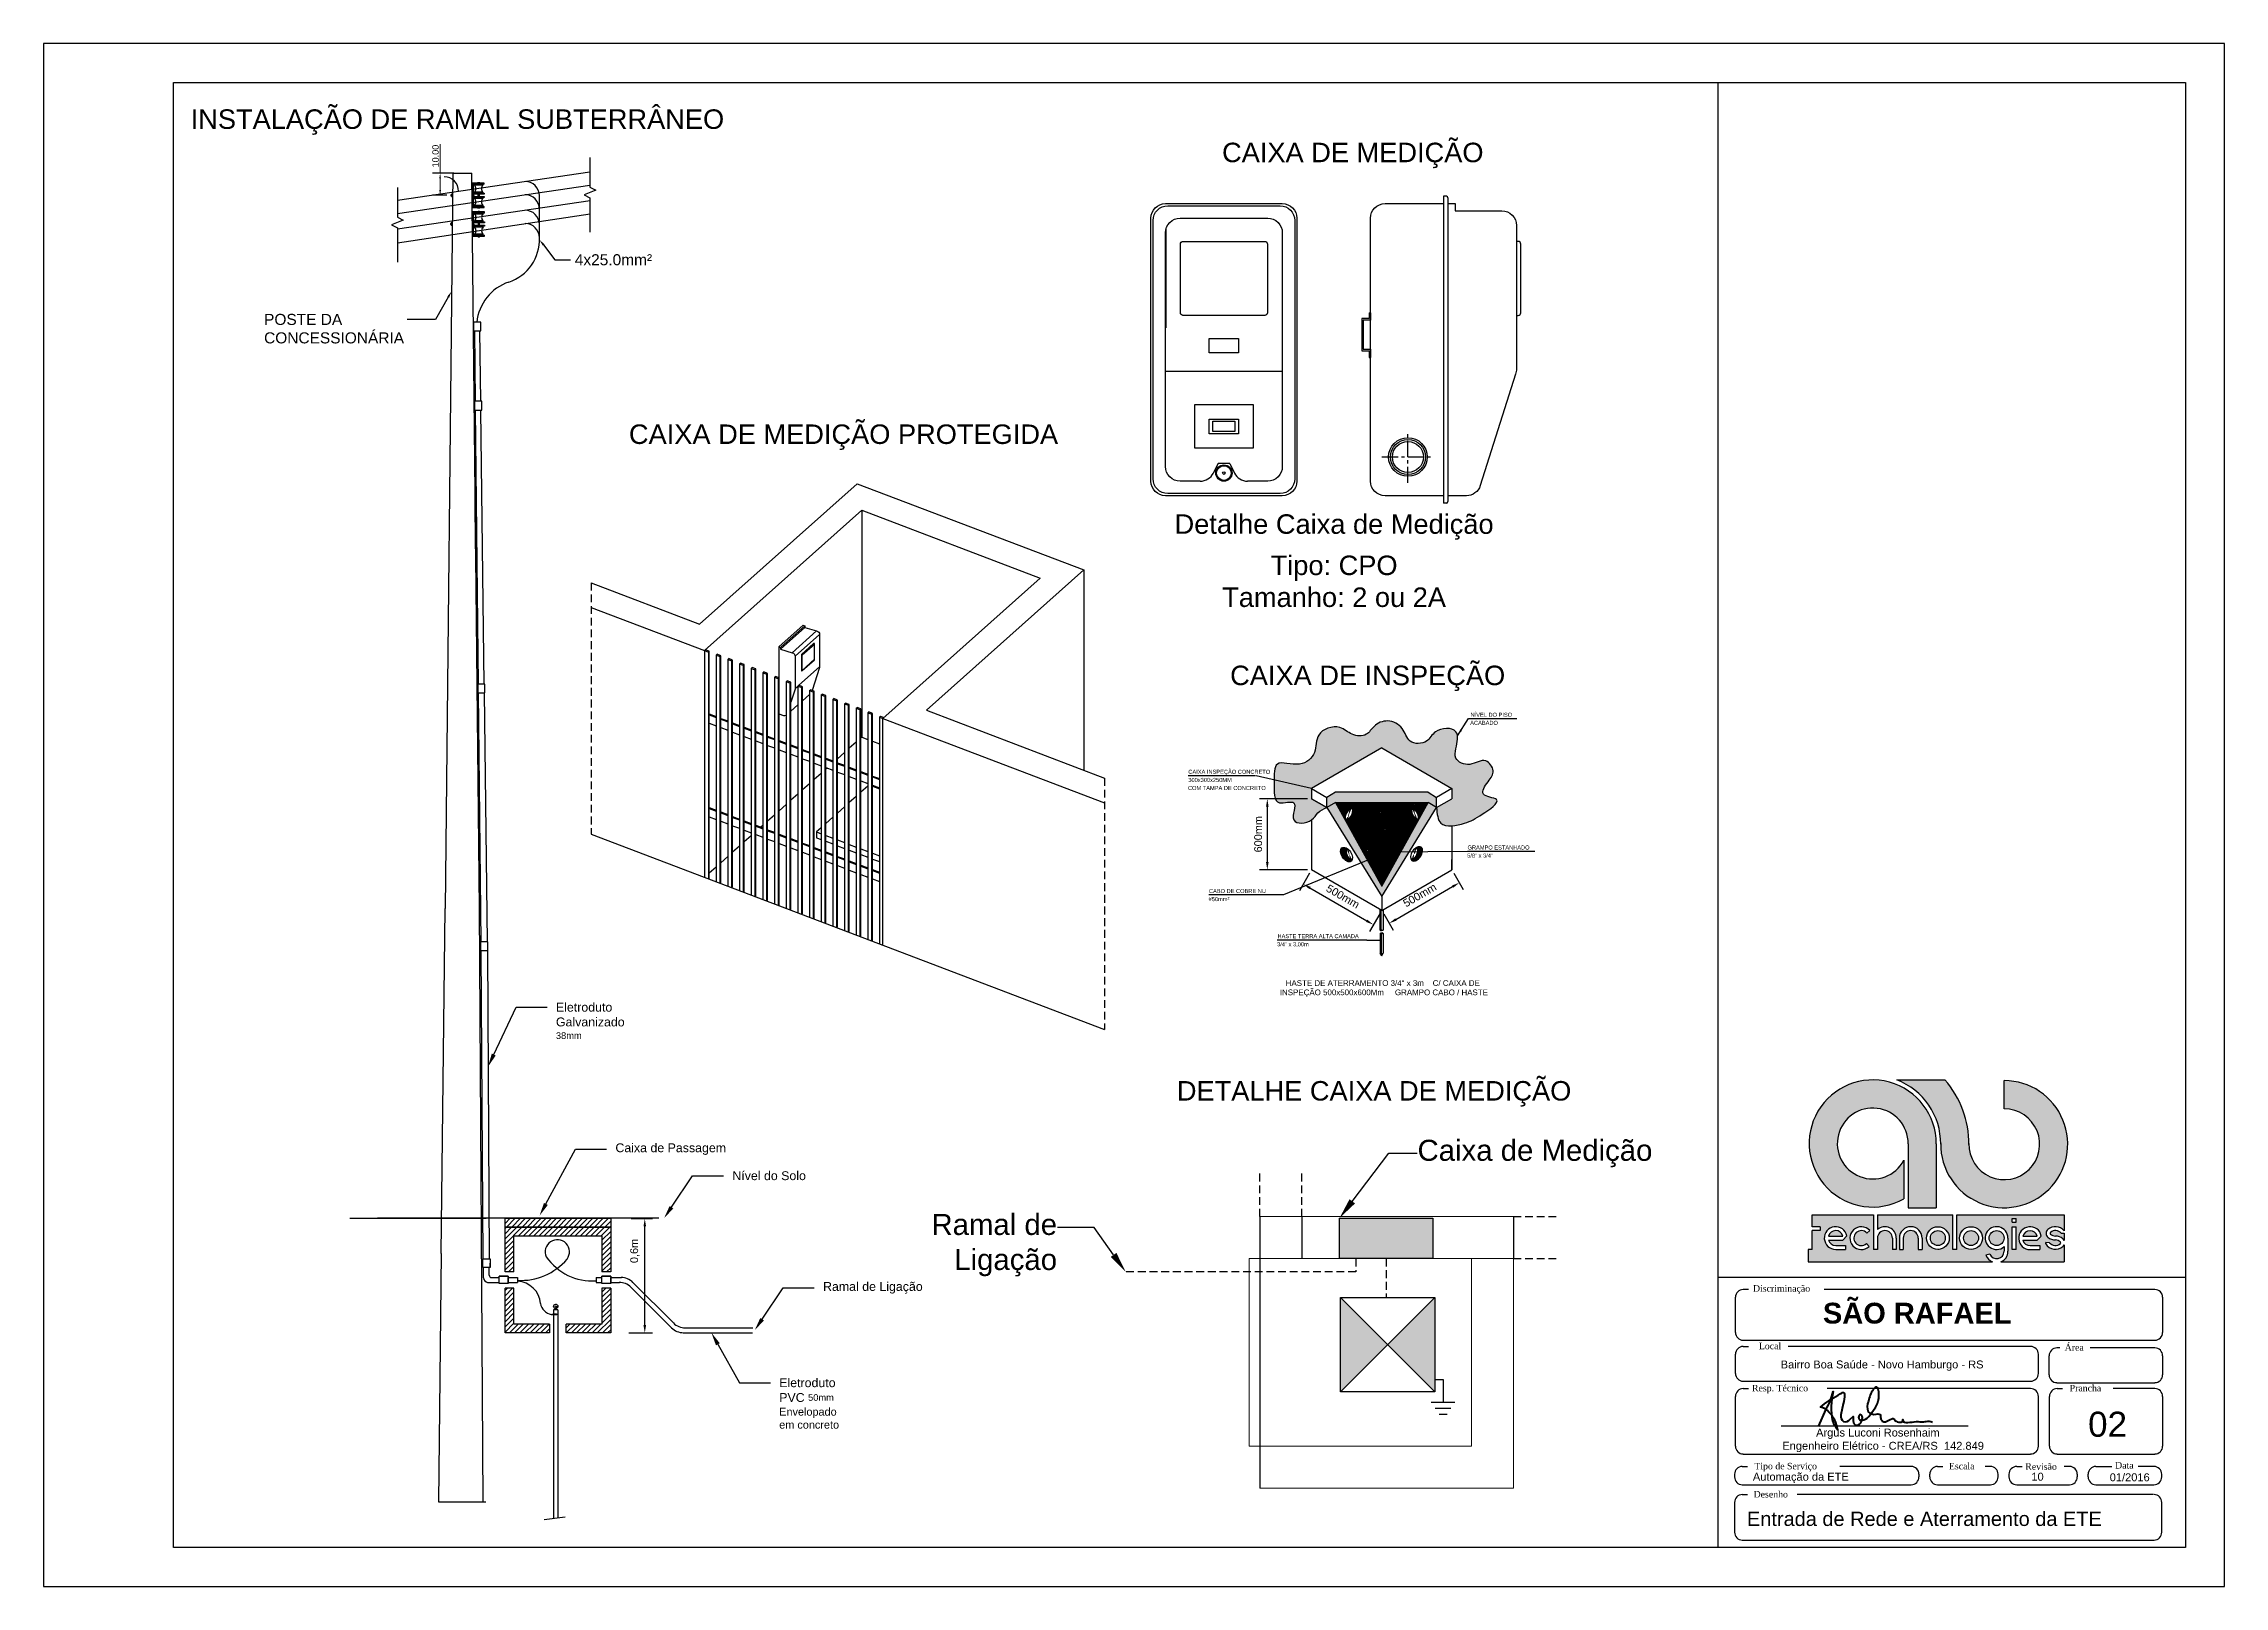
# Model space of a CAD drawing. Header units: millimetres. Extents: x 100 to 1503, y 100 to 694.
# Drawn here: x 100 to 940, y 100 to 694 of the extents above; entities that cross this region are included whole.
import ezdxf
from ezdxf import colors
from ezdxf.entities.mleader import LeaderData, LeaderLine
from ezdxf.enums import TextEntityAlignment as Align
from ezdxf.math import Vec2, Vec3

# ---------------------------------------------------------------- set-up
doc = ezdxf.new("R2010")
doc.units = ezdxf.units.MM
for name, pattern in [('CENTER', [2, 1.25, -0.25, 0.25, -0.25]), ('DASHED', [0.75, 0.5, -0.25]), ('SGC_DASHDOT', [1, 0.5, -0.25, 0, -0.25])]:
    doc.linetypes.add(name, pattern=pattern)
for name, color, linetype in [('15', 1, 'Continuous'), ('25', 2, 'Continuous'), ('50', 5, 'Continuous'), ('grade', 4, 'Continuous'), ('selo', 7, 'Continuous'), ('TXT', 2, 'Continuous'), ('Unifilar', 4, 'Continuous')]:
    doc.layers.add(name, color=color, linetype=linetype)
for name, color, linetype, lineweight in [('Aço 1020', 6, 'Continuous', 9), ('COTAS', 5, 'Continuous', 5), ('PAREDE', 7, 'Continuous', 9)]:
    doc.layers.add(name, color=color, linetype=linetype, lineweight=lineweight)
doc.styles.add('Annotative', font='Arial.ttf')
doc.styles.add('Notes', font='Arial.ttf', dxfattribs={"height": 3})
doc.styles.get("Standard").update_dxf_attribs({"font": 'Arial.ttf'})
doc.dimstyles.new('Electrical-Metric', dxfattribs={"dimtxt": 3, "dimasz": 3, "dimexe": 3, "dimexo": 1.5, "dimgap": 2, "dimtad": 1, "dimzin": 3, "dimdsep": 46, "dimtxsty": 'Standard', "dimcen": 3, "dimazin": 2, "dimtfac": 1, "dimtofl": 0, "dimtmove": 0, "dimatfit": 3, "dimfxl": 1, "dimfrac": 1, "dimtolj": 1, "dimtzin": 0, "dimarcsym": 0})
doc.dimstyles.new('ISO-25', dxfattribs={"dimtxt": 2.5, "dimasz": 2.5, "dimexe": 1.25, "dimexo": 0.625, "dimtad": 1, "dimtxsty": 'Standard', "dimcen": 2.5, "dimadec": 0, "dimazin": 0, "dimtfac": 1, "dimtmove": 0, "dimatfit": 3, "dimfxl": 1, "dimarcsym": 0})
pattern_1 = [(0, (655.9334, 300.32756), (0.873125, 0.396875), [5.953125, -0.79375, 1.984375, -0.396875]), (0, (656.46124, 300.526), (-0.396875, 0.5278437), [1.190625, -0.130969, 2.38125, -0.297656]), (0, (656.13183, 300.6649), (2.06375, 0.26590625), [3.175, -0.555625, 1.5875, -0.396875])]
pattern_2 = [(45, (-1043.1195, -1051.219), (-0.9961247, 0.9961247), [])]

msp = doc.modelspace()

# ---------------------------------------------------------------- texts
at = {"layer": '25', "color": 0, "style": 'Annotative'}
for s, p in [('ACABADO', (649.5, 431.667)), ('NÍVEL DO PISO', (649.639, 434.782)), ('CAIXA INSPEÇÃO CONCRETO', (540.929, 412.819)), ('COM TAMPA DE CONCRETO', (540.79, 406.579)), ('300x300x250MM', (540.929, 409.694)), ('5/8" x 3/4"', (648.336, 380.565)), ('GRAMPO ESTANHADO', (648.475, 383.68)), ('#50mm²', (548.724, 363.803)), ('CABO DE COBRE NU', (548.863, 366.918)), ('3/4" x 3,00m', (575.125, 346.435)), ('HASTE TERRA ALTA CAMADA', (575.278, 349.55))]:
    msp.add_text(s, height=1.5625, dxfattribs=at).set_placement(p)
at = {"layer": '50', "color": 0, "style": 'Annotative'}
for s, p in [('INSPEÇÃO 500x500x600Mm     GRAMPO CABO / HASTE', (616.256, 328.686)), ('HASTE DE ATERRAMENTO 3/4" x 3m    C/ CAIXA DE ', (616.256, 332.276))]:
    msp.add_text(s, height=2.1875, dxfattribs=at).set_placement(p, align=Align.MIDDLE_CENTER)
at = {"layer": 'selo', "color": 0, "attachment_point": 1}
for s, insert, char_height, width in [('\\FTIMES.TTF;Discriminação', (758.423, 215.967), 2.5, 101.64), ('\\FTIMES.TTF;Local', (760.686, 193.797), 2.5, 81.312), ('\\FTIMES.TTF;Área', (878.501, 193.238), 2.5, 81.312), ('\\FTIMES.TTF;Resp. Técnico', (758.039, 177.581), 2.5, 101.64), ('\\FTIMES.TTF;Prancha', (880.403, 177.581), 2.5, 101.64), ('02', (887.502, 167.252), 9.6665, 225.55271), ('Automação da ETE', (758.382, 143.743), 3.0492, 71.148), ('\\FTIMES.TTF;Tipo de Serviço', (758.944, 147.556), 2.5, 101.64), ('\\FTIMES.TTF;Escala', (833.888, 147.556), 2.5, 40.656), ('{\\Ftimes.ttf|c0;Revisão}', (863.301, 147.372), 2.5, 101.64), ('10', (865.661, 143.743), 3.0492, 71.148), ('01/2016', (895.831, 143.514), 3.0492, 71.148), ('\\FTIMES.TTF;Data', (897.916, 147.869), 2.5, 40.656), ('{\\Ftimes.ttf|c0;Desenho}', (758.656, 136.72), 2.5, 101.64), ('Entrada de Rede e Aterramento da ETE', (756.116, 128.748), 5.5, 331.58467)]:
    msp.add_mtext(s, dxfattribs=dict(at, insert=insert, char_height=char_height, width=width))
for s, insert, char_height in [('{\\fArial|b1|i0|c0|p34;SÃO RAFAEL}', (785.369, 209.185), 8), ('Bairro Boa Saúde - Novo Hamburgo - RS', (769.099, 186.952), 3.0492), ('           Argus Luconi Rosenhaim\\PEngenheiro Elétrico - CREA/RS  142.849', (769.718, 160.731), 3.0492)]:
    msp.add_mtext(s, dxfattribs=dict(at, insert=insert, char_height=char_height))
at = {"layer": 'TXT', "color": 7, "style": 'Annotative'}
for s, p in [('INSTALAÇÃO DE RAMAL SUBTERRÂNEO', (259.392, 661.132)), ('CAIXA DE MEDIÇÃO ', (605.73, 648.298)), ('CAIXA DE MEDIÇÃO PROTEGIDA', (408.118, 539.825)), ('Detalhe Caixa de Medição', (597.073, 505.234)), ('Tipo: CPO', (597.073, 489.341)), ('Tamanho: 2 ou 2A', (597.073, 477.065)), ('CAIXA DE INSPEÇÃO ', (611.464, 446.972)), ('DETALHE CAIXA DE MEDIÇÃO ', (613.939, 287.032))]:
    msp.add_text(s, height=7.5, dxfattribs=at).set_placement(p, align=Align.CENTER)

# ---------------------------------------------------------------- blocks, each defined once
blk = doc.blocks.new('*X135')
at = {"color": 0}
for p, q in [((2781, 2205), (2782, 2206)), ((2789, 2198), (2781, 2206)), ((2782, 2204), (2785, 2207)), ((2783, 2203), (2788, 2208)), ((2794, 2195), (2783, 2206)), ((2784, 2202), (2789, 2207)), ((2796, 2194), (2784, 2207)), ((2798, 2194), (2785, 2207)), ((2785, 2201), (2789, 2206)), ((2800, 2194), (2786, 2208)), ((2786, 2201), (2790, 2205)), ((2787, 2200), (2791, 2204)), ((2789, 2207), (2788, 2208)), ((2788, 2199), (2792, 2203)), ((2789, 2198), (2793, 2202)), ((2790, 2197), (2794, 2202)), ((2791, 2197), (2795, 2201)), ((2792, 2196), (2796, 2200)), ((2793, 2195), (2797, 2200)), ((2801, 2195), (2794, 2202)), ((2794, 2195), (2798, 2199)), ((2795, 2194), (2800, 2199)), ((2797, 2194), (2801, 2199)), ((2802, 2195), (2798, 2199)), ((2799, 2194), (2803, 2199)), ((2801, 2195), (2805, 2199)), ((2803, 2196), (2801, 2199)), ((2804, 2197), (2802, 2199)), ((2805, 2198), (2804, 2199))]:
    blk.add_line(p, q, dxfattribs=at)
blk = doc.blocks.new('*X134')
at = {"color": 0}
for p, q in [((2834, 2190), (2850, 2207)), ((2834, 2189), (2849, 2204)), ((2834, 2187), (2844, 2197)), ((2853, 2172), (2834, 2192)), ((2848, 2176), (2834, 2190)), ((2842, 2180), (2834, 2188)), ((2835, 2194), (2840, 2199)), ((2835, 2186), (2842, 2194)), ((2855, 2174), (2835, 2194)), ((2854, 2173), (2835, 2193)), ((2835, 2185), (2842, 2192)), ((2838, 2183), (2835, 2186)), ((2856, 2175), (2836, 2195)), ((2836, 2184), (2842, 2190)), ((2842, 2190), (2837, 2196)), ((2837, 2183), (2843, 2189)), ((2842, 2192), (2838, 2197)), ((2838, 2182), (2844, 2188)), ((2842, 2194), (2839, 2197)), ((2839, 2182), (2844, 2187)), ((2843, 2195), (2840, 2198)), ((2840, 2181), (2845, 2186)), ((2844, 2196), (2841, 2199)), ((2844, 2197), (2842, 2200)), ((2842, 2180), (2846, 2185)), ((2843, 2201), (2851, 2209)), ((2846, 2200), (2843, 2202)), ((2845, 2199), (2843, 2201)), ((2843, 2180), (2847, 2184)), ((2846, 2200), (2844, 2203)), ((2844, 2179), (2848, 2184)), ((2845, 2206), (2851, 2211)), ((2848, 2202), (2845, 2205)), ((2847, 2201), (2845, 2204)), ((2845, 2178), (2849, 2183)), ((2849, 2205), (2846, 2208)), ((2849, 2204), (2846, 2206)), ((2846, 2178), (2850, 2182)), ((2847, 2216), (2848, 2216)), ((2847, 2209), (2851, 2213)), ((2850, 2207), (2847, 2210)), ((2850, 2206), (2847, 2209)), ((2847, 2177), (2852, 2182)), ((2848, 2215), (2849, 2216)), ((2848, 2214), (2850, 2215)), ((2851, 2212), (2848, 2215)), ((2848, 2211), (2850, 2214)), ((2851, 2210), (2848, 2213)), ((2851, 2209), (2848, 2212)), ((2848, 2176), (2853, 2181)), ((2849, 2175), (2854, 2180)), ((2850, 2175), (2855, 2180)), ((2857, 2176), (2851, 2182)), ((2851, 2174), (2856, 2179)), ((2852, 2173), (2858, 2179)), ((2853, 2172), (2860, 2179)), ((2858, 2177), (2855, 2180)), ((2859, 2178), (2858, 2179)), ((2860, 2178), (2859, 2179)), ((2861, 2179), (2860, 2179)), ((2862, 2180), (2862, 2180))]:
    blk.add_line(p, q, dxfattribs=at)
blk = doc.blocks.new('*X136')
at = {"color": 0}
for p, q in [((11826, 2070), (11839, 2061)), ((11828, 2073), (11847, 2060)), ((11832, 2075), (11853, 2061)), ((11836, 2077), (11858, 2061)), ((11841, 2078), (11862, 2063)), ((11846, 2079), (11866, 2065)), ((11853, 2079), (11869, 2067)), ((11861, 2078), (11870, 2071))]:
    blk.add_line(p, q, dxfattribs=at)
blk = doc.blocks.new('*X133')
at = {"color": 0}
for p, q in [((2822, 2211), (2827, 2215)), ((2826, 2209), (2822, 2212)), ((2823, 2217), (2828, 2222)), ((2823, 2215), (2828, 2219)), ((2823, 2213), (2827, 2217)), ((2826, 2214), (2823, 2217)), ((2826, 2212), (2823, 2215)), ((2826, 2210), (2823, 2214)), ((2823, 2209), (2826, 2213)), ((2826, 2207), (2823, 2210)), ((2824, 2219), (2829, 2225)), ((2827, 2218), (2824, 2221)), ((2827, 2217), (2824, 2219)), ((2827, 2215), (2824, 2218)), ((2824, 2208), (2826, 2211)), ((2824, 2208), (2826, 2209)), ((2825, 2222), (2830, 2228)), ((2828, 2221), (2825, 2223)), ((2828, 2219), (2825, 2222)), ((2826, 2225), (2829, 2228)), ((2829, 2223), (2826, 2226)), ((2828, 2222), (2826, 2225)), ((2826, 2207), (2826, 2207)), ((2829, 2225), (2827, 2227)), ((2830, 2226), (2828, 2228)), ((2830, 2227), (2830, 2228))]:
    blk.add_line(p, q, dxfattribs=at)
blk = doc.blocks.new('*D137')
at = {"color": 0, "lineweight": -2, "transparency": 16777216}
for p, q in [((586.88, 403.23), (568.35, 403.23)), ((571.35, 400.23), (571.35, 378.88)), ((586.88, 375.88), (568.35, 375.88))]:
    blk.add_line(p, q, dxfattribs=at)
at = {"color": 0, "transparency": 16777216}
for points in [[(570.85, 400.23), (571.85, 400.23), (571.35, 403.23)], [(570.85, 378.88), (571.85, 378.88), (571.35, 375.88)]]:
    blk.add_solid(points, dxfattribs=at)
at = {"layer": 'Defpoints', "color": 0, "transparency": 16777216}
for p in [(588.38, 403.23), (571.35, 375.88), (588.38, 375.88)]:
    blk.add_point(p, dxfattribs=at)
at = {"color": 0, "transparency": 16777216, "insert": (567.83, 389.56), "char_height": 3, "attachment_point": 5, "rotation": 90}
blk.add_mtext('\\A1;600mm', dxfattribs=at)
blk = doc.blocks.new('*D138')
at = {"color": 0, "lineweight": -2, "transparency": 16777216}
for p, q in [((587.63, 374.59), (583.69, 367.77)), ((587.79, 368.87), (609.63, 356.23)), ((614.67, 358.94), (610.73, 352.13))]:
    blk.add_line(p, q, dxfattribs=at)
at = {"color": 0, "transparency": 16777216}
for points in [[(588.04, 369.3), (587.54, 368.44), (585.19, 370.37)], [(609.88, 356.66), (609.38, 355.8), (612.23, 354.73)]]:
    blk.add_solid(points, dxfattribs=at)
at = {"layer": 'Defpoints', "color": 0, "transparency": 16777216}
for p in [(588.38, 375.88), (612.23, 354.73), (615.42, 360.24)]:
    blk.add_point(p, dxfattribs=at)
at = {"color": 0, "transparency": 16777216, "insert": (600.47, 365.6), "char_height": 3, "attachment_point": 5, "rotation": 329.94969}
blk.add_mtext('\\A1;500mm', dxfattribs=at)
blk = doc.blocks.new('*D139')
at = {"color": 0, "lineweight": -2, "transparency": 16777216}
for p, q in [((643.21, 374.59), (646.84, 368.31)), ((620.9, 356.76), (642.74, 369.4)), ((616.17, 358.94), (619.8, 352.66))]:
    blk.add_line(p, q, dxfattribs=at)
at = {"color": 0, "transparency": 16777216}
for points in [[(642.49, 369.83), (642.99, 368.97), (645.34, 370.9)], [(620.65, 357.2), (621.15, 356.33), (618.3, 355.26)]]:
    blk.add_solid(points, dxfattribs=at)
at = {"layer": 'Defpoints', "color": 0, "transparency": 16777216}
for p in [(642.46, 375.88), (645.34, 370.9), (615.42, 360.24)]:
    blk.add_point(p, dxfattribs=at)
at = {"color": 0, "transparency": 16777216, "insert": (630.06, 366.13), "char_height": 3, "attachment_point": 5, "rotation": 30.05031}
blk.add_mtext('\\A1;500mm', dxfattribs=at)
blk = doc.blocks.new('*D142')
at = {"color": 0, "linetype": 'Continuous', "lineweight": -2, "transparency": 16777216}
for p, q in [((326.33, 241.58), (334.56, 241.58)), ((331.56, 200.58), (331.56, 238.58)), ((325.38, 197.58), (334.56, 197.58))]:
    blk.add_line(p, q, dxfattribs=at)
at = {"color": 0, "linetype": 'Continuous', "transparency": 16777216}
for points in [[(331.06, 238.58), (332.06, 238.58), (331.56, 241.58)], [(331.06, 200.58), (332.06, 200.58), (331.56, 197.58)]]:
    blk.add_solid(points, dxfattribs=at)
at = {"layer": 'Defpoints', "color": 0, "linetype": 'Continuous', "transparency": 16777216}
for p in [(324.83, 241.58), (331.56, 241.58), (323.88, 197.58)]:
    blk.add_point(p, dxfattribs=at)
at = {"color": 0, "linetype": 'Continuous', "transparency": 16777216, "insert": (327.75, 229.12), "char_height": 3, "attachment_point": 5, "rotation": 90}
blk.add_mtext('\\A1;0,6m', dxfattribs=at)
blk = doc.blocks.new('*U145')
blk.add_line((-31.03, 81.64), (0, 0))
blk = doc.blocks.new('*U146')
at = {"layer": 'grade', "color": 0, "linetype": 'ByBlock', "lineweight": -2, "transparency": 16777216, "rotation": 339.1894712540968}
for p in [(384.67, 394.65), (389.17, 392.94), (393.66, 391.23), (398.16, 389.52), (402.65, 387.82), (407.15, 386.11), (411.64, 384.4), (416.14, 382.69), (420.63, 380.98), (425.13, 379.27), (429.62, 377.57), (434.12, 375.86), (438.61, 374.15), (443.11, 372.44), (447.6, 370.73), (452.1, 369.02)]:
    blk.add_blockref('*U145', p, dxfattribs=at)
blk = doc.blocks.new('*U147')
blk.add_line((0, 0), (-31.03, 81.64))
blk = doc.blocks.new('*U148')
at = {"layer": 'grade', "color": 0, "linetype": 'ByBlock', "lineweight": -2, "transparency": 16777216, "rotation": 339.1894712540968}
for p in [(390.67, 392.37), (395.16, 390.66), (399.66, 388.95), (404.15, 387.25), (408.65, 385.54), (413.14, 383.83), (417.64, 382.12), (422.13, 380.41), (426.63, 378.7), (431.12, 377), (435.62, 375.29), (440.11, 373.58), (444.61, 371.87), (449.1, 370.16)]:
    blk.add_blockref('*U147', p, dxfattribs=at)
blk = doc.blocks.new('*U151')
for p, q in [((0, 0), (0.22, 0.43)), ((1.82, 0.43), (0.22, 0.43)), ((1.6, 0), (1.82, 0.43))]:
    blk.add_line(p, q)
blk = doc.blocks.new('*U152')
at = {"color": 0, "linetype": 'ByBlock', "lineweight": -2, "transparency": 16777216, "rotation": 339.1894712540978}
blk.add_blockref('*U151', (384.67, 481.98), dxfattribs=at)
blk = doc.blocks.new('*U149')
at = {"rotation": 20.81052874590315}
blk.add_blockref('*U152', (-188.34, -587.21), dxfattribs=at)
blk = doc.blocks.new('*U150')
at = {"layer": 'grade', "color": 0, "linetype": 'ByBlock', "lineweight": -2, "transparency": 16777216, "rotation": 339.1894712540968}
for p in [(384.67, 481.98), (389.17, 480.28), (393.66, 478.57), (398.16, 476.86), (402.65, 475.15), (407.15, 473.44), (411.64, 471.73), (416.14, 470.02), (420.63, 468.32), (425.13, 466.61), (429.62, 464.9), (434.12, 463.19), (438.61, 461.48), (443.11, 459.77), (447.6, 458.07)]:
    blk.add_blockref('*U149', p, dxfattribs=at)
blk = doc.blocks.new('*U153')
for p, q in [((0.22, 0.43), (-30.81, 82.06)), ((0, 0), (0.22, 0.43))]:
    blk.add_line(p, q)
blk = doc.blocks.new('*U154')
at = {"layer": 'grade', "color": 0, "linetype": 'ByBlock', "lineweight": -2, "transparency": 16777216, "rotation": 339.1894712540968}
for p in [(386.17, 394.08), (390.67, 392.37), (395.16, 390.66), (399.66, 388.95), (404.15, 387.25), (408.65, 385.54), (413.14, 383.83), (417.64, 382.12), (422.13, 380.41), (426.63, 378.7), (431.12, 377), (435.62, 375.29), (440.11, 373.58), (444.61, 371.87), (449.1, 370.16)]:
    blk.add_blockref('*U153', p, dxfattribs=at)
blk = doc.blocks.new('*D158')
at = {"color": 0, "lineweight": 5, "transparency": 16777216}
for p, q in [((252.73, 644.05), (252.73, 655.24)), ((252.73, 637.56), (252.73, 642.05))]:
    blk.add_line(p, q, dxfattribs=at)
at = {"color": 0, "lineweight": -2, "transparency": 16777216}
for p, q in [((258.06, 644.05), (249.73, 644.05)), ((255.37, 635.56), (249.73, 635.56))]:
    blk.add_line(p, q, dxfattribs=at)
at = {"color": 0, "transparency": 16777216}
for points in [[(252.4, 642.05), (253.06, 642.05), (252.73, 644.05)], [(252.4, 637.56), (253.06, 637.56), (252.73, 635.56)]]:
    blk.add_solid(points, dxfattribs=at)
at = {"layer": 'Defpoints', "color": 0, "transparency": 16777216}
for p in [(252.73, 644.05), (259.56, 644.05), (256.87, 635.56)]:
    blk.add_point(p, dxfattribs=at)
at = {"color": 0, "transparency": 16777216, "insert": (250.96, 650.65), "char_height": 2.5, "attachment_point": 5, "rotation": 90}
blk.add_mtext('\\A1;10.00', dxfattribs=at)

# ---------------------------------------------------------------- dimensions: what is measured, and where the dimension line sits
dim = msp.add_linear_dim(base=(252.732, 644.052), p1=(256.875, 635.564), p2=(259.563, 644.052), angle=90, text='10.00', dimstyle='Electrical-Metric', override={"dimtxt": 2.5, "dimasz": 2, "dimgap": 0.5, "dimlwd": 5})
dim.commit()
dim.dimension.update_dxf_attribs({"geometry": '*D158', "text_midpoint": (250.965, 650.645)})
for p1, p2, distance, text, picture, middle in [((588.38, 403.227), (588.38, 375.884), -17.027, '600mm', '*D137', (567.833, 389.556)), ((588.38, 375.884), (615.42, 360.241), -6.369, '500mm', '*D138', (600.474, 365.597)), ((615.42, 360.241), (642.459, 375.884), -5.754, '500mm', '*D139', (630.058, 366.129))]:
    dim = msp.add_aligned_dim(p1=p1, p2=p2, distance=distance, text=text, dimstyle='Electrical-Metric')
    dim.commit()
    dim.dimension.update_dxf_attribs({"geometry": picture, "text_midpoint": middle})
at = {"linetype": 'Continuous'}
dim = msp.add_linear_dim(base=(331.559, 241.583), p1=(323.879, 197.582), p2=(324.827, 241.583), angle=90, text='0,6m', dimstyle='Electrical-Metric', dxfattribs=at)
dim.commit()
dim.dimension.update_dxf_attribs({"geometry": '*D142', "text_midpoint": (331.559, 229.121), "dimtype": 160})

# ---------------------------------------------------------------- hatches: boundary and pattern name
at = {"true_color": 0x454545}
h = msp.add_hatch(dxfattribs=at)
h.set_pattern_fill('AR-CONC', color=250, scale=0.01875)
h.set_pattern_definition([(50, (696.447, 240.4143), (3.415963, -0.298858), [0.35719, -3.92906]), (355, (696.447, 240.4143), (-0.660814, 3.582316), [0.28575, -3.14326]), (100.4514, (696.7317, 240.3894), (2.75515, 3.28346), [0.303563, -3.33919]), (46.1842, (696.447, 241.3668), (5.08273, -0.78829), [0.53578, -5.89359]), (96.6356, (696.8706, 241.301), (4.45133, 4.63924), [0.45534, -5.00879]), (351.1842, (696.447, 241.367), (4.45133, 4.63924), [0.42862, -4.71487]), (21, (696.9233, 241.1286), (2.84277, -1.917472), [0.35719, -3.92906]), (326, (696.9233, 241.1286), (1.15879, 3.453524), [0.28575, -3.14325]), (71.4514, (697.1602, 240.969), (4.00156, 1.53605), [0.303563, -3.339186]), (37.5, (696.447, 240.4143), (0.057911, 1.585407), [0, -3.10515, 0, -3.190875, 0, -3.155156]), (7.5, (696.447, 240.4143), (1.252869, 1.878386), [0, -1.819275, 0, -3.033713, 0, -1.202531]), (327.5, (695.385, 240.4143), (2.542324, -0.107414), [0, -1.190625, 0, -3.71475, 0, -4.929187]), (317.5, (694.9087, 240.4143), (2.777422, 0.476747), [0, -1.547813, 0, -2.466975, 0, -3.500437])])
edge = h.paths.add_edge_path()
edge.add_line((642.459, 407.134), (642.459, 403.227))
edge.add_line((642.459, 403.227), (636.555, 399.812))
edge.add_spline(control_points=[(636.555, 399.812), (636.738, 397.408), (637.19, 391.488), (647.886, 393.512), (653.105, 396.443), (663.599, 403.598), (652.288, 403.914), (656.397, 409.969), (659.52, 413.767), (655.106, 419.723), (649.788, 415.117), (643.226, 417.872), (644.073, 423.434), (646.034, 430.823), (635.71, 430.589), (633.259, 424.255), (625.33, 424.154), (624.008, 431.044), (617.915, 434.09), (612.388, 431.85), (609.71, 427.024), (603.592, 427.429), (598.973, 432.279), (589.509, 429.111), (590.721, 420.48), (583.858, 414.794), (573.666, 419.066), (574.206, 409.295), (573.409, 399.614), (584.226, 403.895), (578.709, 392.885), (588.448, 393.839), (590.623, 398.124), (592.982, 399.271), (594.204, 399.859)], knot_values=[0, 0, 0, 0, 6.2353018, 15.358394, 22.9517507, 30.8697842, 36.3375654, 41.4511227, 46.1357402, 50.9029343, 57.1926613, 63.0527736, 66.6631949, 73.1806483, 81.0481012, 86.0297539, 92.3526896, 98.1136319, 104.4149034, 110.050229, 114.3284453, 119.748104, 125.2043352, 133.8316794, 140.7060034, 148.039967, 156.5307655, 163.7726159, 171.8082321, 177.3182179, 183.9072378, 190.7217326, 194.3998647, 198.3246714, 198.3246714, 198.3246714, 198.3246714], degree=3, periodic=0)
edge.add_line((594.204, 399.859), (588.38, 403.227))
edge.add_line((588.38, 403.227), (588.38, 407.134))
edge.add_line((588.38, 407.134), (615.42, 422.776))
edge.add_line((615.42, 422.776), (642.459, 407.134))
h = msp.add_hatch()
h.set_pattern_fill('EARTH', color=256, scale=0.15625)
h.set_pattern_definition([(0, (655.9334, 300.3276), (0.9921875, 0.9921875), [0.992188, -0.992188]), (0, (655.9334, 300.6996), (0.9921875, 0.9921875), [0.992188, -0.992188]), (0, (655.9334, 301.0717), (0.9921875, 0.9921875), [0.992188, -0.992188]), (90, (656.0574, 301.1957), (-0.9921875, 0.9921875), [0.992188, -0.992188]), (90, (656.4295, 301.1957), (-0.9921875, 0.9921875), [0.992188, -0.992188]), (90, (656.8016, 301.1957), (-0.9921875, 0.9921875), [0.992188, -0.992188])])
h.paths.add_polyline_path([(633.292, 405.736), (597.573, 405.736), (594.297, 403.711), (594.297, 399.807), (597.559, 401.824), (597.56, 401.822), (633.287, 401.822), (633.292, 401.83), (636.555, 399.812), (636.555, 403.718)])
h.paths.add_polyline_path([(636.555, 399.812), (633.305, 401.822), (633.287, 401.822), (615.42, 369.556), (597.56, 401.822), (597.555, 401.822), (594.297, 399.807), (594.297, 399.804), (615.42, 365.65)])
at = {"true_color": 0x787878}
h = msp.add_hatch(dxfattribs=at)
h.set_pattern_fill('AR-RROOF', color=8, scale=0.015625)
h.set_pattern_definition(pattern_1)
h.paths.add_polyline_path([(615.42, 401.822), (597.56, 401.822), (606.208, 386.197), (615.42, 391.526)])
edge = h.paths.add_edge_path(flags=16)
edge.add_ellipse((603.71, 397.317), major_axis=(1.772, 2.536), ratio=0.5971656, start_angle=0, end_angle=360, ccw=False)
at = {"true_color": 0x9c9c9c}
h = msp.add_hatch(dxfattribs=at)
h.set_pattern_fill('AR-RROOF', color=253, scale=0.015625)
h.set_pattern_definition(pattern_1)
edge = h.paths.add_edge_path()
edge.add_ellipse((601.787, 397.317), major_axis=(1.772, 2.536), ratio=0.5971656, start_angle=230.182402, end_angle=355.111582, ccw=False)
edge.add_ellipse((603.71, 397.317), major_axis=(1.772, 2.536), ratio=0.5971656, start_angle=-184.888418, end_angle=50.182402)
at = {"true_color": 0x787878}
h = msp.add_hatch(dxfattribs=at)
h.set_pattern_fill('AR-RROOF', color=8, scale=0.015625)
h.set_pattern_definition(pattern_1)
h.paths.add_polyline_path([(615.42, 391.526), (624.634, 386.196), (633.287, 401.822), (615.42, 401.822)])
edge = h.paths.add_edge_path(flags=16)
edge.add_ellipse((627.13, 397.317), major_axis=(-1.772, 2.536), ratio=0.5971656, start_angle=0, end_angle=360)
at = {"true_color": 0x9c9c9c}
h = msp.add_hatch(dxfattribs=at)
h.set_pattern_fill('AR-RROOF', color=253, scale=0.015625)
h.set_pattern_definition(pattern_1)
edge = h.paths.add_edge_path()
edge.add_ellipse((627.13, 397.317), major_axis=(-1.772, 2.536), ratio=0.5971656, start_angle=306.202682, end_angle=548.503333)
edge.add_ellipse((629.281, 397.317), major_axis=(-1.772, 2.536), ratio=0.5971656, start_angle=8.503333, end_angle=126.202682, ccw=False)
at = {"true_color": 0x787878}
h = msp.add_hatch(dxfattribs=at)
h.set_pattern_fill('AR-RROOF', color=8, scale=0.015625)
h.set_pattern_definition(pattern_1)
h.paths.add_polyline_path([(615.42, 391.526), (606.208, 386.197), (615.42, 369.556), (624.634, 386.196)])
h.paths.add_polyline_path([(614.871, 385.36), (614.871, 385.016, -0.5190732), (615.09, 385.687, -0.2051206), (616.185, 385.574, -0.3053602), (615.314, 385.292, -0.2929092), (614.871, 385.435), (614.871, 385.402, 0.1195048), (615.23, 385.261, 0.6570772), (616.013, 385.38, -0.2136621)], flags=16)
h.paths.add_polyline_path([(613.175, 380.927, 0.6101542), (613.188, 381.131, 0.3184233), (613.308, 380.961, 0.1643066), (613.166, 381.282, 0.2075786), (613.195, 381.142, 4.769406), (613.378, 380.936, 0.6490867), (614.596, 381.468)], flags=16)
h.paths.add_polyline_path([(618.184, 382.553), (618.484, 382.38), (618.219, 382.102), (617.92, 382.275)], flags=16)
h.paths.add_polyline_path([(617.125, 381.424), (616.765, 381.387), (616.5, 381.109), (616.2, 381.283), (616.615, 381.719)], flags=16)
at = {"true_color": 0x9c9c9c}
h = msp.add_hatch(dxfattribs=at)
h.set_pattern_fill('AR-RROOF', color=253, scale=0.015625)
h.set_pattern_definition(pattern_1)
edge = h.paths.add_edge_path()
edge.add_ellipse((601.861, 381.757), major_axis=(-1.772, 2.536), ratio=0.5971656, start_angle=306.202682, end_angle=548.503333)
edge.add_ellipse((604.013, 381.757), major_axis=(-1.772, 2.536), ratio=0.5971656, start_angle=8.503333, end_angle=126.202682, ccw=False)
h = msp.add_hatch(dxfattribs=at)
h.set_pattern_fill('AR-RROOF', color=253, scale=0.015625)
h.set_pattern_definition(pattern_1)
edge = h.paths.add_edge_path()
edge.add_ellipse((626.923, 382.001), major_axis=(1.772, 2.536), ratio=0.5971656, start_angle=230.182402, end_angle=355.111582, ccw=False)
edge.add_ellipse((628.845, 382.001), major_axis=(1.772, 2.536), ratio=0.5971656, start_angle=-184.888418, end_angle=50.182402)
at = {"linetype": 'Continuous'}
h = msp.add_hatch(dxfattribs=at)
h.set_pattern_fill('ANSI31', color=256, scale=0.443695)
h.set_pattern_definition(pattern_2)
h.paths.add_polyline_path([(277.724, 241.698), (277.724, 238.338), (318.449, 238.338), (318.449, 241.698)])
h = msp.add_hatch(dxfattribs=at)
h.set_pattern_fill('ANSI31', color=256, scale=0.443695)
h.set_pattern_definition(pattern_2)
h.paths.add_polyline_path([(281.115, 200.973), (281.115, 214.775), (277.724, 214.775), (277.724, 197.582), (294.917, 197.582), (294.917, 200.973)])
h.paths.add_polyline_path([(315.058, 221.113), (318.449, 221.113), (318.449, 238.275), (277.724, 238.275), (277.724, 221.113), (281.115, 221.113), (281.115, 234.915), (315.058, 234.915)])
h.paths.add_polyline_path([(301.256, 200.973), (301.256, 197.582), (318.449, 197.582), (318.449, 214.775), (315.058, 214.775), (315.058, 200.973)])
at = {"layer": 'selo'}
h = msp.add_hatch(color=0, dxfattribs=at)
h.dxf.hatch_style = 1
h.paths.add_polyline_path([(832.332, 294.976), (813.803, 294.976, -0.314958), (830.723, 270.213, 2.4111444), (855.212, 294.705), (855.212, 283.859, -2.4512895), (841.58, 270.517, 0.1824425)])
h.paths.add_polyline_path([(835.348, 243.041), (806.369, 243.041), (806.369, 237.406, -0.6429859), (813.628, 234.095), (813.628, 229.71), (812.117, 229.71), (812.117, 234.095, 1), (806.369, 234.095), (806.369, 229.71), (804.858, 229.71), (804.858, 243.041), (781.243, 243.041), (781.243, 238.48), (784.256, 238.48), (784.256, 236.969), (781.231, 236.969), (781.231, 229.71), (779.69, 229.71), (779.69, 224.92), (850.672, 224.92, -0.2140839), (848.152, 227.478), (849.605, 227.91, 0.8212421), (855.136, 229.007), (855.136, 230.784, -4.6020199), (856.647, 234.095), (856.647, 229.007, -0.3092381), (853.852, 224.92), (878.255, 224.92), (878.255, 231.448, -0.100697), (877.776, 230.829, -0.4598796), (871.2, 231.81), (871.2, 232.322), (872.69, 232.32, 0.4270744), (876.814, 231.998, 0.4108773), (876.815, 232.632, 0.1862025), (874.919, 233.365, -0.1813245), (872.046, 234.435, -0.458616), (872.044, 237.41, -0.4177401), (878.255, 236.929), (878.255, 243.041), (836.889, 243.041), (836.889, 229.707), (835.348, 229.707)])
h.paths.add_polyline_path([(834.016, 234.095, -1), (825.247, 234.095, -1)], flags=16)
h.paths.add_polyline_path([(832.506, 234.095, -1), (826.757, 234.095, -1)], flags=0)
h.paths.add_polyline_path([(846.795, 234.095, -1), (838.025, 234.095, -1)], flags=16)
h.paths.add_polyline_path([(845.284, 234.095, -1), (839.536, 234.095, -1)], flags=0)
h.paths.add_polyline_path([(823.586, 234.095), (823.586, 229.71), (822.075, 229.71), (822.075, 234.095, 1), (816.327, 234.095), (816.327, 229.71), (814.816, 229.71), (814.816, 234.095, -1)], flags=16)
h.paths.add_polyline_path([(858.22, 241.686), (859.761, 241.686), (859.761, 240.166), (858.22, 240.166)], flags=16)
h.paths.add_polyline_path([(858.22, 238.48), (859.761, 238.48), (859.761, 229.67), (858.22, 229.67)], flags=16)
h.paths.add_polyline_path([(869.471, 234.88), (867.938, 233.296), (862.393, 233.296, 0.3380231), (865.165, 231.18), (868.911, 231.18), (868.911, 229.67), (865.165, 229.67, -2.1236634)], flags=16)
h.paths.add_polyline_path([(862.385, 234.782, -0.7677784), (867.938, 234.811)], flags=0)
h.paths.add_polyline_path([(803.381, 237.046), (802.27, 236.023, 2.4142136), (802.101, 231.962), (803.124, 230.851, -2.4142136)], flags=16)
h.paths.add_polyline_path([(794.587, 234.921), (793.054, 233.337), (787.508, 233.337, 0.3380231), (790.281, 231.221), (794.027, 231.221), (794.027, 229.71), (790.281, 229.71, -2.1236634)], flags=16)
h.paths.add_polyline_path([(793.054, 234.852), (787.5, 234.823, -0.7677784)], flags=0)
h.paths.add_polyline_path([(826.757, 234.095, 1), (832.506, 234.095, 1)], flags=0)
h.paths.add_polyline_path([(845.284, 234.095, 1), (839.536, 234.095, 1)], flags=0)
h.paths.add_polyline_path([(849.388, 234.095, 1), (855.136, 234.095, 1)], flags=17)
h.paths.add_polyline_path([(867.938, 234.811, 0.7677784), (862.385, 234.782)], flags=0)
h.paths.add_polyline_path([(874.9, 234.875, -0.1813245), (877.774, 233.804, -0.1010132), (878.255, 233.184), (878.255, 235.918), (877.13, 235.919, 0.4270744), (873.006, 236.241, 0.4108773), (873.004, 235.608, 0.1862025)], flags=17)
h.paths.add_polyline_path([(793.054, 234.852, 0.7677784), (787.5, 234.823)], flags=0)
h = msp.add_hatch(color=0, dxfattribs=at)
h.dxf.hatch_style = 1
h.paths.add_polyline_path([(816.575, 249.205), (816.575, 264.057, -8.1827777), (818.191, 270.426), (818.191, 245.768), (829.005, 245.768), (829.005, 270.371, 3.7185239)])
h = msp.add_hatch(color=0, dxfattribs=at)
h.dxf.hatch_style = 1
h.paths.add_polyline_path([(787.5, 234.823), (793.054, 234.852, 0.7677784)])
h.paths.add_polyline_path([(826.757, 234.095, 1), (832.506, 234.095, 1)])
h.paths.add_polyline_path([(839.536, 234.095, 1), (845.284, 234.095, 1)])
h.paths.add_polyline_path([(862.385, 234.782), (867.938, 234.811, 0.7677784)])
at = {"layer": 'Unifilar'}
h = msp.add_hatch(color=256, dxfattribs=at)
h.dxf.hatch_style = 1
h.paths.add_polyline_path([(599.17, 241.797), (599.17, 226.205), (635.16, 226.205), (635.16, 241.797)])
h = msp.add_hatch(color=256, dxfattribs=at)
h.dxf.hatch_style = 1
h.paths.add_polyline_path([(617.683, 193.06), (599.513, 211.23), (599.513, 174.89)])
h.paths.add_polyline_path([(635.853, 211.23), (617.683, 193.06), (635.853, 174.89)])

# ---------------------------------------------------------------- linework, layer by layer
for p, q in [((745, 115), (745, 679)), ((310.439, 650.056), (310.439, 638.62)), ((236.253, 633.615), (310.439, 644.596)), ((236.253, 628.573), (310.439, 639.484)), ((236.253, 638.506), (236.253, 627.07)), ((257.603, 644.013), (264.933, 644.013)), ((269.711, 640.238), (265.023, 640.238)), ((265.023, 640.238), (265.023, 630.862)), ((269.711, 639.812), (265.449, 639.812)), ((265.449, 639.812), (265.449, 636.403)), ((269.197, 639.427), (265.963, 639.427)), ((269.072, 639.812), (266.089, 639.812)), ((268.006, 640.323), (267.154, 640.323)), ((267.154, 640.323), (267.154, 640.238)), ((267.154, 640.238), (268.006, 640.238)), ((267.793, 640.409), (267.367, 640.409)), ((267.367, 640.409), (267.367, 640.323)), ((267.793, 640.323), (267.793, 640.409)), ((268.006, 640.238), (268.006, 640.323)), ((269.711, 639.812), (269.711, 640.238)), ((310.439, 638.62), (312.679, 637.565)), ((236.253, 622.579), (310.496, 633.516)), ((257.088, 635.777), (256.875, 635.777)), ((256.875, 635.777), (256.875, 635.351)), ((256.875, 635.351), (257.088, 635.351)), ((257.514, 635.99), (257.088, 635.99)), ((257.088, 635.99), (257.088, 635.138)), ((257.088, 635.138), (257.512, 635.136)), ((257.514, 635.99), (257.511, 635.136)), ((265.023, 630.862), (269.711, 630.862)), ((265.449, 636.403), (269.711, 636.403)), ((269.711, 635.976), (265.449, 635.976)), ((265.449, 635.976), (265.449, 635.124)), ((265.449, 635.763), (265.662, 635.763)), ((265.449, 635.763), (265.449, 635.337)), ((265.449, 635.763), (265.662, 635.763)), ((265.449, 635.763), (265.449, 635.337)), ((265.654, 635.635), (265.449, 635.635)), ((265.654, 635.465), (265.449, 635.465)), ((265.662, 635.337), (265.449, 635.337)), ((265.662, 635.337), (265.449, 635.337)), ((265.449, 635.124), (269.711, 635.124)), ((269.711, 634.698), (265.449, 634.698)), ((265.449, 634.698), (265.449, 631.288)), ((265.449, 631.288), (269.711, 631.288)), ((265.654, 635.635), (265.662, 635.763)), ((265.654, 635.465), (265.654, 635.635)), ((265.654, 635.465), (265.662, 635.337)), ((265.671, 635.635), (265.662, 635.763)), ((265.671, 635.465), (265.662, 635.337)), ((265.671, 635.465), (265.671, 635.635)), ((269.197, 634.313), (265.963, 634.313)), ((269.195, 636.79), (265.966, 636.79)), ((269.195, 631.676), (265.966, 631.676)), ((269.072, 636.403), (266.089, 636.403)), ((269.072, 634.698), (266.089, 634.698)), ((269.072, 631.288), (266.089, 631.288)), ((267.154, 635.976), (267.154, 635.891)), ((268.006, 635.976), (267.154, 635.976)), ((267.154, 635.891), (268.006, 635.891)), ((268.006, 635.209), (267.154, 635.209)), ((267.154, 635.209), (267.154, 635.124)), ((267.154, 635.124), (268.006, 635.124)), ((267.154, 630.862), (267.154, 630.777)), ((268.006, 630.862), (267.154, 630.862)), ((267.154, 630.777), (268.006, 630.777)), ((267.367, 635.891), (267.367, 635.806)), ((267.367, 635.806), (267.793, 635.806)), ((267.793, 635.295), (267.367, 635.295)), ((267.367, 635.295), (267.367, 635.209)), ((267.367, 630.777), (267.367, 630.692)), ((267.367, 630.692), (267.793, 630.692)), ((267.793, 635.806), (267.793, 635.891)), ((267.793, 635.209), (267.793, 635.295)), ((267.793, 630.692), (267.793, 630.777)), ((268.006, 635.891), (268.006, 635.976)), ((268.006, 635.124), (268.006, 635.209)), ((268.006, 630.777), (268.006, 630.862)), ((269.711, 636.403), (269.711, 635.976)), ((269.711, 635.124), (269.711, 634.698)), ((269.711, 630.862), (269.711, 631.288)), ((290.979, 618.497), (290.967, 635.361)), ((312.679, 637.565), (308.151, 635.78)), ((308.151, 635.78), (310.439, 634.562)), ((310.439, 634.562), (310.439, 621.327)), ((238.492, 626.015), (233.964, 624.229)), ((233.964, 624.229), (236.253, 623.012)), ((236.253, 617.224), (310.496, 628.402)), ((236.253, 627.07), (238.492, 626.015)), ((236.253, 623.012), (236.253, 609.777)), ((256.97, 624.699), (256.756, 624.699)), ((256.756, 624.699), (256.756, 624.272)), ((256.756, 624.272), (256.97, 624.272)), ((257.396, 624.912), (256.97, 624.912)), ((256.97, 624.912), (256.97, 624.059)), ((256.97, 624.059), (257.394, 624.058)), ((257.396, 624.912), (257.393, 624.058)), ((269.767, 629.158), (265.079, 629.158)), ((265.079, 629.158), (265.079, 619.782)), ((269.767, 628.732), (265.506, 628.732)), ((265.506, 628.732), (265.506, 625.322)), ((265.506, 625.322), (269.767, 625.322)), ((269.767, 624.896), (265.506, 624.896)), ((265.506, 624.896), (265.506, 624.044)), ((265.506, 624.684), (265.719, 624.684)), ((265.506, 624.684), (265.506, 624.257)), ((265.506, 624.684), (265.719, 624.684)), ((265.506, 624.684), (265.506, 624.257)), ((265.506, 624.684), (265.719, 624.684)), ((265.506, 624.684), (265.506, 624.257)), ((265.71, 624.556), (265.506, 624.556)), ((265.71, 624.385), (265.506, 624.385)), ((265.719, 624.257), (265.506, 624.257)), ((265.719, 624.257), (265.506, 624.257)), ((265.719, 624.257), (265.506, 624.257)), ((265.506, 624.044), (269.767, 624.044)), ((269.767, 623.617), (265.506, 623.617)), ((265.506, 623.617), (265.506, 620.208)), ((265.71, 624.556), (265.719, 624.684)), ((265.71, 624.385), (265.71, 624.556)), ((265.71, 624.385), (265.719, 624.257)), ((265.727, 624.556), (265.719, 624.684)), ((265.727, 624.385), (265.719, 624.257)), ((265.727, 624.385), (265.727, 624.556)), ((269.254, 628.346), (266.019, 628.346)), ((269.254, 623.232), (266.019, 623.232)), ((269.251, 625.709), (266.022, 625.709)), ((269.128, 628.732), (266.145, 628.732)), ((269.128, 625.322), (266.145, 625.322)), ((269.128, 623.617), (266.145, 623.617)), ((268.063, 629.243), (267.21, 629.243)), ((267.21, 629.243), (267.21, 629.158)), ((267.21, 629.158), (268.063, 629.158)), ((267.21, 624.896), (267.21, 624.811)), ((268.063, 624.896), (267.21, 624.896)), ((267.21, 624.811), (268.063, 624.811)), ((268.063, 624.129), (267.21, 624.129)), ((267.21, 624.129), (267.21, 624.044)), ((267.21, 624.044), (268.063, 624.044)), ((267.85, 629.328), (267.423, 629.328)), ((267.423, 629.328), (267.423, 629.243)), ((267.423, 624.811), (267.423, 624.725)), ((267.423, 624.725), (267.85, 624.725)), ((267.85, 624.214), (267.423, 624.214)), ((267.423, 624.214), (267.423, 624.129)), ((267.85, 629.243), (267.85, 629.328)), ((267.85, 624.725), (267.85, 624.811)), ((267.85, 624.129), (267.85, 624.214)), ((268.063, 629.158), (268.063, 629.243)), ((268.063, 624.811), (268.063, 624.896)), ((268.063, 624.044), (268.063, 624.129)), ((269.767, 628.732), (269.767, 629.158)), ((269.767, 625.322), (269.767, 624.896)), ((269.767, 624.044), (269.767, 623.617)), ((532.314, 622.525), (532.314, 603.541)), ((265.079, 619.782), (269.767, 619.782)), ((265.506, 620.208), (269.767, 620.208)), ((269.251, 620.595), (266.022, 620.595)), ((269.128, 620.208), (266.145, 620.208)), ((267.21, 619.782), (267.21, 619.697)), ((268.063, 619.782), (267.21, 619.782)), ((267.21, 619.697), (268.063, 619.697)), ((267.423, 619.697), (267.423, 619.611)), ((267.423, 619.611), (267.85, 619.611)), ((267.85, 619.611), (267.85, 619.697)), ((268.063, 619.697), (268.063, 619.782)), ((269.767, 619.782), (269.767, 620.208)), ((532.314, 603.541), (532.314, 584.556)), ((265.88, 586.739), (265.567, 586.739)), ((265.567, 586.739), (265.567, 583.33)), ((265.703, 583.33), (268.216, 583.33)), ((265.916, 583.33), (266.206, 556.274)), ((268.405, 556.274), (268.074, 583.33)), ((266.018, 556.274), (266.018, 552.865)), ((266.153, 552.865), (268.667, 552.865)), ((266.242, 552.865), (267.374, 447.395)), ((269.735, 447.395), (268.446, 552.865)), ((352.698, 470.475), (413.324, 524.528)), ((413.324, 524.528), (500.66, 491.333)), ((354.543, 460.265), (415.169, 514.317)), ((415.169, 514.317), (483.859, 488.21)), ((415.169, 514.317), (415.169, 426.968)), ((423.233, 434.158), (483.859, 488.21)), ((440.034, 437.281), (500.66, 491.333)), ((500.66, 491.333), (500.66, 414.239)), ((310.868, 486.374), (352.698, 470.475)), ((310.868, 476.865), (354.543, 460.265)), ((383.143, 461.654), (392.539, 470.03)), ((383.792, 461.405), (393.182, 469.777)), ((383.792, 460.782), (393.182, 469.154)), ((388.347, 459.457), (397.737, 467.829)), ((389.527, 458.091), (398.917, 466.463)), ((391.874, 458.821), (396.569, 463.007)), ((392.023, 458.821), (396.718, 463.007)), ((392.245, 458.6), (396.94, 462.786)), ((394.592, 460.693), (396.94, 462.786)), ((354.543, 460.265), (354.543, 372.931)), ((383.143, 461.654), (383.143, 449.851)), ((390.915, 446.897), (398.893, 454.01)), ((391.874, 458.821), (391.874, 452.515)), ((391.996, 452.515), (396.94, 456.922)), ((392.161, 452.563), (396.875, 456.766)), ((267.221, 447.395), (267.221, 443.985)), ((389.503, 445.638), (390.503, 446.53)), ((267.356, 443.985), (269.869, 443.985)), ((267.411, 443.985), (268.439, 348.198)), ((270.947, 348.198), (269.777, 443.985)), ((387.865, 436.977), (390.503, 439.329)), ((392.36, 440.985), (394.998, 443.336)), ((440.034, 437.281), (508.65, 411.202)), ((385.922, 435.245), (386.008, 435.321)), ((423.233, 434.158), (423.592, 434.478)), ((423.233, 346.823), (423.233, 434.158)), ((423.233, 434.158), (423.233, 434.158)), ((423.233, 434.158), (508.65, 401.693)), ((408.483, 421.008), (405.845, 418.657)), ((412.978, 425.015), (410.34, 422.664)), ((415.169, 426.968), (414.835, 426.67)), ((415.169, 426.968), (417.473, 426.092)), ((419.33, 425.386), (421.968, 424.384)), ((399.493, 412.995), (396.855, 410.644)), ((401.808, 415.058), (401.35, 414.651)), ((390.503, 404.982), (387.865, 402.631)), ((394.998, 408.989), (392.36, 406.638)), ((412.978, 404.09), (410.34, 401.739)), ((417.473, 408.096), (414.835, 405.745)), ((381.513, 396.969), (378.875, 394.618)), ((386.008, 400.976), (383.37, 398.625)), ((403.988, 396.077), (401.35, 393.726)), ((408.483, 400.083), (405.845, 397.732)), ((310.868, 389.531), (508.65, 314.359)), ((372.523, 388.956), (369.885, 386.605)), ((377.018, 392.963), (376.266, 392.293)), ((399.493, 392.07), (397.684, 390.457)), ((397.684, 390.457), (399.493, 389.77)), ((397.684, 390.457), (397.684, 388.236)), ((397.684, 388.236), (399.493, 387.548)), ((401.35, 389.064), (403.988, 388.061)), ((401.35, 386.842), (403.988, 385.84)), ((405.845, 387.356), (408.483, 386.353)), ((363.533, 380.944), (360.895, 378.592)), ((368.028, 384.95), (365.39, 382.599)), ((405.845, 385.134), (408.483, 384.132)), ((410.34, 385.647), (412.978, 384.645)), ((410.34, 383.426), (412.978, 382.423)), ((414.835, 383.939), (417.473, 382.936)), ((414.835, 381.717), (417.473, 380.715)), ((419.33, 382.23), (421.968, 381.228)), ((419.33, 380.009), (421.968, 379.006)), ((359.038, 376.937), (356.4, 374.586)), ((253.165, 228.118), (254.611, 361.029)), ((268.307, 348.189), (268.307, 344.779)), ((268.442, 344.779), (270.955, 344.779)), ((269.34, 226.144), (268.475, 344.788)), ((270.989, 344.788), (271.566, 226.144)), ((253.314, 241.698), (269.224, 241.698)), ((253.314, 241.698), (268.663, 241.698)), ((268.663, 241.698), (270.518, 241.698)), ((568.503, 242.388), (568.503, 137.828)), ((584.686, 242.388), (584.686, 226.205)), ((666.165, 242.388), (666.165, 226.205)), ((269.484, 218.743), (269.484, 222.734)), ((271.642, 219.751), (271.642, 222.734)), ((271.955, 222.734), (271.955, 224.439)), ((272.495, 218.898), (275.478, 218.898)), ((278.887, 219.363), (275.478, 219.363)), ((278.887, 217.044), (278.887, 218.898)), ((278.887, 218.898), (282.57, 218.898)), ((282.57, 218.898), (282.57, 217.044)), ((312.839, 218.898), (312.839, 217.044)), ((312.839, 218.898), (315.058, 218.898)), ((318.449, 221.113), (315.058, 221.113)), ((318.467, 219.369), (315.058, 219.369)), ((318.467, 217.049), (318.467, 218.904)), ((318.467, 218.898), (322.556, 218.898)), ((271.035, 217.044), (275.478, 217.044)), ((278.887, 217.044), (282.57, 217.044)), ((278.887, 216.892), (278.887, 216.579)), ((312.839, 217.044), (315.058, 217.044)), ((318.449, 214.775), (315.058, 214.775)), ((318.467, 217.044), (321.866, 217.044)), ((318.467, 216.897), (318.467, 216.585)), ((341.84, 199.542), (326.231, 215.151)), ((342.596, 201.398), (326.987, 217.007)), ((294.917, 200.973), (294.917, 197.582)), ((301.256, 197.582), (301.256, 200.973)), ((346.344, 197.651), (373.074, 197.651)), ((347.165, 199.506), (373.129, 199.506)), ((292.824, 125.679), (300.863, 126.761))]:
    msp.add_line(p, q)
at = {"linetype": 'Continuous'}
for p, q in [((257.603, 644.013), (254.611, 361.029)), ((267.912, 361.029), (264.933, 644.013)), ((639.208, 635.181), (639.208, 517.056)), ((640.333, 635.181), (639.208, 635.181)), ((640.895, 634.619), (640.895, 517.619)), ((640.895, 632.369), (643.708, 632.369)), ((643.708, 632.369), (643.708, 629.556)), ((610.52, 588.077), (607.708, 588.077)), ((607.708, 588.077), (607.708, 575.702)), ((610.52, 590.327), (610.52, 588.077)), ((610.52, 590.327), (611.083, 590.327)), ((611.083, 590.327), (611.083, 587.514)), ((611.083, 587.514), (608.27, 587.514)), ((608.27, 587.514), (608.27, 576.264)), ((577.135, 576.119), (577.135, 559.244)), ((607.708, 575.702), (610.52, 575.702)), ((608.27, 576.264), (611.083, 576.264)), ((610.52, 575.702), (610.52, 573.08)), ((610.52, 573.08), (611.083, 573.08)), ((611.083, 576.264), (611.083, 573.08)), ((577.135, 567.681), (532.135, 567.681)), ((552.385, 532.325), (550.558, 528.627)), ((556.885, 532.325), (552.385, 532.325)), ((556.885, 532.325), (558.712, 528.627)), ((266.393, 499.452), (266.257, 519.903)), ((640.333, 517.056), (639.208, 517.056)), ((392.539, 470.03), (393.189, 469.78)), ((393.189, 469.78), (393.189, 469.158)), ((267.47, 401.303), (266.814, 461.096)), ((383.143, 461.654), (383.792, 461.405)), ((383.792, 461.405), (383.792, 460.782)), ((269.351, 132.595), (267.912, 361.029)), ((217.982, 241.698), (269.224, 241.698)), ((336.991, 241.698), (228.638, 241.698)), ((253.165, 228.118), (252.147, 132.595)), ((281.115, 221.113), (277.724, 221.113)), ((281.115, 214.775), (277.724, 214.775)), ((295.528, 204.682), (296.455, 204.682)), ((295.754, 204.777), (296.179, 204.777)), ((296.179, 204.777), (296.455, 204.777)), ((296.455, 206.452), (296.455, 126.167)), ((298.087, 206.452), (296.455, 206.452)), ((297.569, 204.777), (296.455, 204.777)), ((296.455, 204.682), (296.941, 204.682)), ((296.941, 204.682), (296.581, 204.682)), ((296.941, 204.682), (297.726, 204.682)), ((298.087, 204.682), (296.941, 204.682)), ((297.098, 204.777), (298.087, 204.777)), ((298.087, 206.452), (298.087, 126.387)), ((252.147, 132.595), (270.388, 132.595))]:
    msp.add_line(p, q, dxfattribs=at)
at = {"linetype": 'CENTER', "ltscale": 5}
for p, q in [((625.503, 524.798), (625.503, 544.798)), ((615.503, 534.798), (635.503, 534.798))]:
    msp.add_line(p, q, dxfattribs=at)
at = {"linetype": 'DASHED', "ltscale": 6}
for p, q in [((310.868, 486.374), (310.868, 389.531)), ((508.65, 411.202), (508.65, 314.359)), ((568.503, 242.388), (568.503, 259.301)), ((584.686, 242.388), (584.686, 258.967)), ((666.165, 242.388), (683.495, 242.388)), ((666.165, 226.205), (683.941, 226.205))]:
    msp.add_line(p, q, dxfattribs=at)
at = {"color": 2}
for p, q in [((615.42, 422.776), (588.38, 407.134)), ((615.42, 422.776), (642.459, 407.134)), ((588.38, 407.134), (594.297, 403.711)), ((588.38, 407.134), (588.38, 403.227)), ((588.38, 403.227), (594.297, 399.804)), ((594.296, 399.806), (588.38, 403.227)), ((597.559, 405.728), (594.297, 403.711)), ((594.297, 399.804), (594.297, 403.711)), ((633.292, 405.736), (597.559, 405.736)), ((633.292, 405.736), (636.555, 403.718)), ((642.459, 407.134), (636.555, 403.718)), ((636.555, 399.812), (636.555, 403.718)), ((636.555, 399.812), (642.459, 403.227)), ((636.555, 399.812), (642.459, 403.227)), ((642.459, 407.134), (642.459, 403.227)), ((588.38, 395.083), (588.38, 375.884)), ((597.559, 401.824), (594.296, 399.806)), ((594.296, 399.806), (615.42, 365.65)), ((597.559, 401.824), (615.42, 369.556)), ((597.559, 401.822), (633.292, 401.822)), ((615.42, 369.556), (633.292, 401.83)), ((615.42, 401.822), (615.42, 391.526)), ((615.42, 365.65), (636.555, 399.812)), ((636.555, 399.812), (633.292, 401.83)), ((615.42, 391.526), (606.208, 386.197)), ((615.42, 391.526), (624.634, 386.196)), ((642.459, 392.787), (642.459, 375.884)), ((618.382, 385.082), (618.555, 385.205)), ((618.555, 385.205), (618.761, 385.233)), ((618.761, 385.233), (618.94, 385.208)), ((618.94, 385.208), (619.054, 385.133)), ((642.459, 375.884), (642.459, 379.79)), ((615.42, 360.241), (588.38, 375.884)), ((615.42, 360.241), (642.459, 375.884)), ((615.42, 365.65), (615.42, 360.241))]:
    msp.add_line(p, q, dxfattribs=at)
at = {"linetype": 'SGC_DASHDOT'}
for p, q in [((296.219, 207.756), (298.322, 207.756)), ((297.271, 208.808), (297.271, 206.705))]:
    msp.add_line(p, q, dxfattribs=at)
for points in [[(100, 100), (940, 100), (940, 693.939), (100, 693.939)], [(150, 679), (925, 679), (925, 115), (150, 115)], [(268.351, 586.739), (265.567, 586.739), (265.567, 583.33), (268.351, 583.33)], [(268.802, 556.274), (266.018, 556.274), (266.018, 552.865), (268.802, 552.865)], [(270.005, 447.395), (267.221, 447.395), (267.221, 443.985), (270.005, 443.985)], [(271.091, 348.189), (268.307, 348.189), (268.307, 344.779), (271.091, 344.779)], [(269.171, 226.144), (271.955, 226.144), (271.955, 222.734), (269.171, 222.734)], [(278.887, 219.363), (278.887, 216.579), (275.478, 216.579), (275.478, 219.363)], [(318.467, 219.369), (318.467, 216.585), (315.058, 216.585), (315.058, 219.369)]]:
    msp.add_lwpolyline(points, close=True)
at = {"linetype": 'Continuous'}
for points in [[(532.135, 632.369), (577.135, 632.369, -0.4142136), (582.76, 626.744), (582.76, 525.494, -0.4142136), (577.135, 519.869), (532.135, 519.869, -0.4142136), (526.51, 525.494), (526.51, 626.744, -0.4142136)], [(532.979, 631.525), (576.291, 631.525, -0.4142136), (581.916, 625.9), (581.916, 526.338, -0.4142136), (576.291, 520.713), (532.979, 520.713, -0.4142136), (527.354, 526.338), (527.354, 625.9, -0.4142136)]]:
    msp.add_lwpolyline(points, format="xyb", close=True, dxfattribs=at)
for points in [[(639.208, 519.869), (616.708, 519.869, -0.4142136), (611.083, 525.494), (611.083, 626.744, -0.4142136), (616.708, 632.369), (639.208, 632.369)], [(545.515, 525.494), (537.76, 525.494, -0.4142136), (532.135, 531.119), (532.135, 621.119, -0.4142136), (537.76, 626.744), (571.51, 626.744, -0.4142136), (577.135, 621.119), (577.135, 531.119, -0.4142136), (571.51, 525.494), (563.755, 525.494)], [(643.708, 629.556), (661.708, 629.556, -0.4142136), (667.333, 623.931), (667.333, 568.794, -0.0979633), (666.909, 566.652), (653.386, 523.801, -0.3272633), (648.022, 519.869), (640.895, 519.869)], [(393.189, 469.158), (397.744, 467.833, -0.3318533), (398.923, 466.467), (398.923, 458.797)], [(383.792, 460.782), (388.347, 459.457, -0.3318533), (389.527, 458.091), (389.527, 445.88, -0.0979633), (389.433, 445.406), (387.865, 440.438)], [(398.923, 458.797), (398.923, 454.256, -0.0979633), (398.83, 453.781), (396.042, 444.949)], [(386.008, 435.301, -0.2156991), (385.086, 435.114), (383.37, 435.838)]]:
    msp.add_lwpolyline(points, format="xyb", dxfattribs=at)
for points in [[(640.895, 632.369), (643.708, 632.369)], [(647.645, 519.869), (640.895, 519.869)], [(277.724, 221.113), (277.724, 238.275), (318.449, 238.275), (318.449, 221.113)], [(281.115, 221.113), (281.115, 234.915), (315.058, 234.915), (315.058, 221.113)], [(294.917, 197.582), (277.724, 197.582), (277.724, 214.775)], [(294.917, 200.973), (281.115, 200.973), (281.115, 214.775)], [(318.449, 214.775), (318.449, 197.582), (301.256, 197.582)], [(315.058, 214.775), (315.058, 200.973), (301.256, 200.973)]]:
    msp.add_lwpolyline(points, dxfattribs=at)
msp.add_lwpolyline([(538.872, 617.779), (570.399, 617.779, -0.4142136), (571.399, 616.779), (571.399, 590.302, -0.4142136), (570.399, 589.302), (538.872, 589.302, -0.4142136), (537.872, 590.302), (537.872, 616.779, -0.4142136)], format="xyb", close=True)
for points in [[(667.333, 617.779), (667.333, 589.302)], [(271.955, 224.439), (271.955, 222.734), (269.171, 222.734), (269.171, 224.439)]]:
    msp.add_lwpolyline(points)
for points in [[(667.333, 589.302), (668.006, 589.302, 0.4142136), (669.006, 590.302), (669.006, 616.779, 0.4142136), (668.006, 617.779), (667.333, 617.779)], [(396.569, 456.701), (396.718, 456.701, 0.4142136), (396.94, 456.922), (396.94, 462.786, 0.4142136), (396.718, 463.007), (396.569, 463.007)], [(391.874, 452.515), (392.023, 452.515, 0.4142136), (392.245, 452.736), (392.245, 458.6, 0.4142136), (392.023, 458.821), (391.874, 458.821)]]:
    msp.add_lwpolyline(points, format="xyb")
for points in [[(549.01, 580.473), (560.26, 580.473), (560.26, 574.848), (549.01, 574.848)], [(543.385, 555.025), (565.885, 555.025), (565.885, 538.15), (543.385, 538.15)], [(549.01, 549.4), (560.26, 549.4), (560.26, 543.775), (549.01, 543.775)], [(550.416, 548.556), (558.854, 548.556), (558.854, 544.619), (550.416, 544.619)], [(277.724, 241.698), (318.449, 241.698), (318.449, 238.338), (277.724, 238.338)]]:
    msp.add_lwpolyline(points, close=True, dxfattribs=at)
for radius in [7.434, 6.745, 5.979]:
    msp.add_circle((625.503, 534.798), radius, dxfattribs=at)
for centre, radius in [((554.635, 528.62), 3.126), ((554.635, 528.62), 2.818), ((554.635, 528.62), 0.497), ((297.271, 207.756), 0.816)]:
    msp.add_circle(centre, radius)
for centre, radius, start, end in [((254.289, 637.109), 5.54, 0, 90), ((266.089, 639.599), 0.213, 90, 233.949086), ((264.647, 638.107), 1.864, 315.028677, 45.085275), ((270.513, 638.107), 1.863, 134.909688, 224.97636), ((269.072, 639.599), 0.213, 306.050914, 90), ((285.426, 635.361), 5.54, 0, 90), ((266.089, 636.616), 0.213, 125.183628, 270), ((266.089, 634.485), 0.213, 90, 233.949086), ((266.089, 631.502), 0.213, 125.183628, 270), ((264.647, 632.993), 1.864, 315.028677, 45.085275), ((270.513, 632.993), 1.863, 134.909688, 224.97636), ((269.072, 636.616), 0.213, 270, 54.816372), ((269.072, 634.485), 0.213, 306.050914, 90), ((269.072, 631.502), 0.213, 270, 54.816372), ((285.426, 630.249), 5.54, 0, 90), ((266.145, 628.518), 0.213, 90, 233.949086), ((266.145, 625.535), 0.213, 125.183628, 270), ((266.145, 623.404), 0.213, 90, 233.949086), ((264.704, 627.026), 1.864, 315.028677, 45.085275), ((264.704, 621.912), 1.864, 315.028677, 45.085275), ((270.569, 627.026), 1.863, 134.909688, 224.97636), ((270.569, 621.912), 1.863, 134.909688, 224.97636), ((269.128, 628.518), 0.213, 306.050914, 90), ((269.128, 625.535), 0.213, 270, 54.816372), ((269.128, 623.404), 0.213, 306.050914, 90), ((285.426, 619.158), 5.54, 0, 90), ((285.427, 624.272), 5.54, 0, 90), ((266.145, 620.421), 0.213, 125.183628, 270), ((269.128, 620.421), 0.213, 270, 54.816372), ((273.757, 618.497), 17.222, 288.452074, 2.199414), ((285.023, 584.874), 18.239, 108.591455, 174.528507), ((297.871, 228.788), 4.674, 323.471197, 204.632403), ((311.299, 239.16), 21.547, 214.873808, 273.79839), ((283.915, 240.962), 23.182, 266.672179, 319.820621), ((322.418, 212.438), 6.462, 45, 90), ((282.143, 208.181), 9.285, 4.607105, 87.365041), ((321.662, 210.582), 6.462, 45, 90), ((296.434, 209.695), 5.094, 188.676533, 259.754026), ((346.41, 204.111), 6.462, 225, 270), ((347.165, 205.967), 6.462, 225, 270)]:
    msp.add_arc(centre, radius, start, end)
for centre, radius, start, end in [((640.333, 634.619), 0.562, 0, 90), ((545.515, 531.119), 5.625, 270, 333.708201), ((563.755, 531.119), 5.625, 206.291799, 270), ((640.333, 517.619), 0.562, 270, 0), ((271.185, 218.739), 1.701, 179.853088, 264.934358), ((272.495, 219.751), 0.852, 179.994944, 270.001283)]:
    msp.add_arc(centre, radius, start, end, dxfattribs=at)
at = {"color": 2, "extrusion": (0, 0, -1)}
for centre in [(603.71, 397.317), (628.845, 382.001)]:
    msp.add_ellipse(centre, major_axis=(1.772, 2.536), ratio=0.5971656, dxfattribs=at)
for centre in [(601.787, 397.317), (626.923, 382.001)]:
    msp.add_ellipse(centre, major_axis=(1.772, 2.536), ratio=0.5971656, start_param=0.085319, end_param=2.2657445, dxfattribs=at)
at = {"color": 2}
for centre in [(627.13, 397.317), (601.861, 381.757)]:
    msp.add_ellipse(centre, major_axis=(-1.772, 2.536), ratio=0.5971656, dxfattribs=at)
for centre in [(629.281, 397.317), (604.013, 381.757)]:
    msp.add_ellipse(centre, major_axis=(-1.772, 2.536), ratio=0.5971656, start_param=0.1484112, end_param=2.2026523, dxfattribs=at)
msp.add_spline([(636.555, 399.812), (638.21, 393.8), (647.333, 393.8), (654.108, 397.23), (659.618, 402.917), (654.56, 404.993), (656.366, 409.776), (658.353, 414.019), (655.463, 417.81), (649.321, 416.456), (643.991, 418.893), (643.991, 422.503), (643.991, 429.021), (636.124, 429.021), (632.691, 425.41), (626.368, 425.41), (623.297, 430.284), (617.697, 433.173), (612.458, 431.097), (609.477, 428.028), (604.058, 428.028), (599.27, 430.645), (591.141, 427.757), (589.515, 421.078), (583.734, 416.565), (575.243, 416.565), (573.978, 409.434), (576.056, 401.672), (581.566, 401.672), (581.566, 395.083), (588.38, 395.083), (590.87, 397.79), (594.25, 399.881)], degree=3, dxfattribs=at)
at = {"layer": '15'}
for p, q in [((566.787, 412.025), (540.86, 412.025)), ((588.38, 407.134), (567.007, 412.025)), ((613.163, 380.852), (577.645, 366.198)), ((613.172, 381.284), (615.35, 382.236)), ((613.258, 381.114), (615.868, 382.248)), ((613.378, 380.936), (615.667, 381.936)), ((614.898, 382.696), (614.898, 385.406)), ((614.898, 376.4), (614.898, 381.433)), ((614.967, 382.587), (614.967, 385.349)), ((614.967, 376.343), (614.967, 381.453)), ((615.104, 382.707), (615.104, 385.288)), ((615.311, 382.863), (615.311, 385.252)), ((615.311, 376.246), (615.311, 381.249)), ((615.674, 382.378), (616.015, 382.527)), ((616.098, 383.23), (616.055, 383.255)), ((648.406, 382.96), (617.859, 382.719)), ((618.522, 383.574), (618.071, 383.374)), ((618.618, 383.391), (618.15, 383.184)), ((618.7, 383.232), (618.242, 383.029)), ((577.645, 366.198), (548.794, 366.198)), ((614.852, 352.691), (614.852, 360.57)), ((614.92, 352.723), (614.92, 360.53)), ((615.264, 352.747), (615.264, 360.331)), ((609.692, 348.83), (575.209, 348.83)), ((609.692, 348.83), (614.824, 348.831)), ((614.852, 351.425), (614.852, 343.743)), ((614.92, 351.465), (614.92, 343.686)), ((615.058, 351.505), (615.058, 343.623)), ((615.264, 351.478), (615.264, 343.582))]:
    msp.add_line(p, q, dxfattribs=at)
at = {"layer": '15', "color": 0}
msp.add_line((674.333, 382.96), (648.406, 382.96), dxfattribs=at)
at = {"layer": '15'}
for points in [[(614.64, 382.052, -0.0829857), (614.362, 382.456, -0.1050194), (614.246, 382.951, -0.1203367), (614.344, 383.386, -0.0163495), (614.373, 383.44, -0.1050194)], [(614.654, 382.058, -0.0756305), (614.406, 382.43, -0.1050194), (614.29, 382.926, -0.1203367), (614.388, 383.36, -0.0015919), (614.39, 383.366, -0.1050194)], [(614.821, 383.073, -0.008214), (614.821, 383.093, -0.1203367), (614.855, 383.245, -0.0251021), (614.871, 383.273, -0.1050194)], [(614.821, 383.013, -0.008214), (614.821, 383.033, -0.1203367), (614.855, 383.185, -0.0251021), (614.871, 383.214, -0.1050194)], [(615.347, 381.569, -0.0663632), (615.326, 381.585, -0.0729862), (615.308, 381.607, -0.1060576)], [(615.433, 381.52, -0.0663632), (615.412, 381.535, -0.1623842), (615.382, 381.591, -0.0523327), (615.379, 381.638, -0.0699949)], [(615.506, 381.719, -0.007823), (615.511, 381.729, -0.0562357), (615.588, 381.83, -0.0415013), (615.657, 381.892, -0.0699949)], [(616.67, 380.805, -0.0663632), (616.649, 380.821, -0.1623842), (616.62, 380.876, -0.1060576), (616.624, 380.971, -0.0699949), (616.663, 381.064, -0.0562357), (616.739, 381.165, -0.0562357), (616.836, 381.246, -0.0699949), (616.928, 381.29, -0.1060576), (617.022, 381.299, -0.1271556), (617.068, 381.281, -0.1623842)], [(616.756, 380.756, -0.0663632), (616.735, 380.771, -0.1623842), (616.705, 380.827, -0.1060576), (616.71, 380.921, -0.0699949), (616.749, 381.015, -0.0562357), (616.825, 381.115, -0.0562357), (616.922, 381.196, -0.0699949), (617.013, 381.24, -0.1060576), (617.108, 381.249, -0.1271556), (617.154, 381.231, -0.1623842)], [(616.842, 380.706, -0.0663632), (616.821, 380.722, -0.1623842), (616.791, 380.777, -0.1060576), (616.795, 380.872, -0.0699949), (616.835, 380.965, -0.0562357), (616.911, 381.066, -0.0562357), (617.008, 381.147, -0.0699949), (617.099, 381.191, -0.1060576), (617.193, 381.2, -0.1271556), (617.24, 381.182, -0.1623842)], [(616.927, 380.657, -0.0663632), (616.906, 380.672, -0.1623842), (616.877, 380.728, -0.1060576), (616.881, 380.822, -0.0699949), (616.92, 380.916, -0.0562357), (616.997, 381.016, -0.0562357), (617.093, 381.097, -0.0699949), (617.185, 381.141, -0.1060576), (617.279, 381.15, -0.1271556), (617.325, 381.132, -0.1623842)], [(617.013, 380.607, -0.0663632), (616.992, 380.623, -0.1623842), (616.963, 380.678, -0.1060576), (616.967, 380.773, -0.0699949), (617.006, 380.866, -0.0562357), (617.082, 380.967, -0.0562357), (617.179, 381.048, -0.0699949), (617.271, 381.092, -0.1060576), (617.365, 381.101, -0.1271556), (617.411, 381.083, -0.1623842)], [(617.099, 380.558, -0.0663632), (617.078, 380.573, -0.1623842), (617.048, 380.629, -0.1060576), (617.053, 380.723, -0.0699949), (617.092, 380.817, -0.0562357), (617.168, 380.917, -0.0562357), (617.265, 380.998, -0.0699949), (617.356, 381.042, -0.1060576), (617.45, 381.051, -0.1271556), (617.497, 381.033, -0.1623842)], [(617.185, 380.508, -0.0663632), (617.163, 380.524, -0.1623842), (617.134, 380.579, -0.1060576), (617.138, 380.674, -0.0699949), (617.177, 380.767, -0.0562357), (617.254, 380.868, -0.0562357), (617.35, 380.949, -0.0699949), (617.442, 380.993, -0.1060576), (617.536, 381.002, -0.1271556), (617.582, 380.984, -0.1623842)], [(617.27, 380.459, -0.0663632), (617.249, 380.474, -0.1623842), (617.22, 380.53, -0.1060576), (617.224, 380.624, -0.0699949), (617.263, 380.718, -0.0562357), (617.339, 380.818, -0.0562357), (617.436, 380.899, -0.0699949), (617.528, 380.943, -0.1060576), (617.622, 380.952, -0.1271556), (617.668, 380.934, -0.1623842)], [(618.39, 381.798, -0.0663632), (618.368, 381.813, -0.1623842), (618.339, 381.869, -0.1060576), (618.343, 381.963, -0.0699949), (618.383, 382.057, -0.0562357), (618.459, 382.157, -0.0562357), (618.555, 382.238, -0.0699949), (618.647, 382.282, -0.1060576), (618.741, 382.291, -0.1271556), (618.787, 382.273, -0.1623842)], [(618.475, 381.748, -0.0663632), (618.454, 381.764, -0.1623842), (618.425, 381.819, -0.1060576), (618.429, 381.914, -0.0699949), (618.468, 382.007, -0.0562357), (618.544, 382.108, -0.0562357), (618.641, 382.189, -0.0699949), (618.733, 382.233, -0.1060576), (618.827, 382.242, -0.1271556), (618.873, 382.224, -0.1623842)], [(618.561, 381.699, -0.0663632), (618.54, 381.714, -0.1623842), (618.51, 381.77, -0.1060576), (618.515, 381.864, -0.0699949), (618.554, 381.958, -0.0562357), (618.63, 382.058, -0.0562357), (618.727, 382.14, -0.0699949), (618.818, 382.183, -0.1060576), (618.913, 382.192, -0.1271556), (618.959, 382.174, -0.1623842)], [(618.647, 381.65, -0.0663632), (618.626, 381.665, -0.1623842), (618.596, 381.72, -0.1060576), (618.6, 381.815, -0.0699949), (618.64, 381.908, -0.0562357), (618.716, 382.009, -0.0562357), (618.813, 382.09, -0.0699949), (618.904, 382.134, -0.1060576), (618.998, 382.143, -0.1271556), (619.045, 382.125, -0.1623842)], [(618.732, 381.6, -0.0663632), (618.711, 381.615, -0.1623842), (618.682, 381.671, -0.1060576), (618.686, 381.765, -0.0699949), (618.725, 381.859, -0.0562357), (618.802, 381.96, -0.0562357), (618.898, 382.041, -0.0699949), (618.99, 382.084, -0.1060576), (619.084, 382.093, -0.1271556), (619.13, 382.075, -0.1623842)], [(618.818, 381.551, -0.0663632), (618.797, 381.566, -0.1623842), (618.768, 381.621, -0.1060576), (618.772, 381.716, -0.0699949), (618.811, 381.809, -0.0562357), (618.887, 381.91, -0.0562357), (618.984, 381.991, -0.0699949), (619.076, 382.035, -0.1060576), (619.17, 382.044, -0.1271556), (619.216, 382.026, -0.1623842)], [(618.904, 381.501, -0.0663632), (618.883, 381.516, -0.1623842), (618.853, 381.572, -0.1060576), (618.858, 381.666, -0.0699949), (618.897, 381.76, -0.0562357), (618.973, 381.861, -0.0562357), (619.07, 381.942, -0.0699949), (619.161, 381.985, -0.1060576), (619.255, 381.994, -0.1271556), (619.302, 381.976, -0.1623842)], [(618.99, 381.452, -0.0663632), (618.968, 381.467, -0.1623842), (618.939, 381.522, -0.1060576), (618.943, 381.617, -0.0699949), (618.982, 381.711, -0.0562357), (619.059, 381.811, -0.0562357), (619.155, 381.892, -0.0699949), (619.247, 381.936, -0.1060576), (619.341, 381.945, -0.1271556), (619.387, 381.927, -0.1623842)]]:
    msp.add_lwpolyline(points, format="xyb", dxfattribs=at)
for centre, radius, start, end in [((616.606, 381.441), 0.577, 100.441012, 124.113969), ((616.609, 381.615), 0.338, 97.869567, 148.44848), ((616.664, 381.353), 0.728, 102.084919, 112.973211), ((616.657, 381.604), 0.281, 96.256065, 145.915709), ((616.63, 381.171), 0.846, 53.276978, 98.732205), ((616.651, 381.311), 0.766, 55.888253, 100.478227), ((616.708, 381.604), 0.22, 93.310338, 148.824386), ((616.66, 381.187), 0.768, 48.607402, 97.248799), ((616.72, 381.265), 0.625, 42.207157, 98.598052), ((616.818, 381.507), 0.235, 93.651033, 137.057967), ((616.751, 381.263), 0.564, 39.414789, 95.680927), ((616.905, 381.477), 0.184, 94.96193, 125.97071), ((616.82, 381.228), 0.513, 44.359824, 91.844625), ((616.94, 381.362), 0.303, 36.76515, 99.718977), ((617.002, 381.367), 0.237, 41.251983, 115.114439), ((618.194, 384.096), 0.617, 300.023608, 24.84394), ((620.704, 385.258), 2.15, 181.414797, 204.84394), ((618.194, 384.096), 0.823, 300.023608, 24.84394), ((618.194, 384.096), 1.002, 300.023608, 24.84394), ((620.704, 385.258), 1.944, 180.751222, 204.84394), ((620.704, 385.258), 1.765, 181.634925, 204.84394)]:
    msp.add_arc(centre, radius, start, end, dxfattribs=at)
at = {"layer": '25'}
for p, q in [((613.01, 381.202), (613.046, 381.209)), ((615.256, 382.321), (613.017, 381.343)), ((613.091, 381.03), (613.141, 381.039)), ((613.097, 381.017), (613.148, 381.026)), ((613.103, 381.172), (613.166, 381.183)), ((613.148, 381.139), (613.191, 381.146)), ((613.187, 380.849), (613.243, 380.859)), ((613.237, 380.969), (613.293, 380.979)), ((613.25, 380.954), (613.305, 380.963)), ((613.347, 380.788), (613.428, 380.802)), ((615.471, 381.676), (613.428, 380.802)), ((614.871, 382.753), (614.871, 385.477)), ((614.871, 376.476), (614.871, 381.422)), ((615.112, 381.456), (615.112, 381.408)), ((615.116, 381.444), (615.116, 381.376)), ((616.128, 380.777), (615.128, 381.355)), ((615.427, 381.523), (615.293, 381.601)), ((616.049, 376.476), (616.049, 380.823)), ((616.055, 383.218), (616.055, 385.512)), ((616.306, 380.88), (616.128, 380.777)), ((616.5, 383.594), (616.137, 383.803)), ((616.2, 381.283), (616.181, 380.921)), ((616.481, 380.748), (616.181, 380.921)), ((616.465, 381.561), (616.2, 381.283)), ((616.5, 381.109), (616.2, 381.283)), ((616.825, 381.597), (616.465, 381.561)), ((616.765, 381.387), (616.465, 381.561)), ((616.5, 381.109), (616.481, 380.748)), ((616.481, 380.748), (616.727, 380.773)), ((617.052, 383.713), (616.497, 383.593)), ((616.765, 381.387), (616.5, 381.109)), ((617.345, 380.416), (616.666, 380.808)), ((617.125, 381.424), (616.765, 381.387)), ((617.125, 381.424), (616.825, 381.597)), ((617.743, 380.891), (617.051, 381.29)), ((617.249, 383.608), (617.093, 383.563)), ((617.188, 383.538), (617.093, 383.563)), ((617.116, 381.253), (617.125, 381.424)), ((617.345, 383.583), (617.188, 383.538)), ((617.345, 383.583), (617.249, 383.608)), ((617.92, 382.275), (617.9, 381.913)), ((618.2, 381.74), (617.9, 381.913)), ((618.184, 382.553), (617.92, 382.275)), ((618.219, 382.102), (617.92, 382.275)), ((618.379, 383.693), (617.972, 383.508)), ((618.32, 382.999), (618.142, 383.068)), ((618.545, 382.59), (618.184, 382.553)), ((618.484, 382.38), (618.184, 382.553)), ((618.219, 382.102), (618.2, 381.74)), ((618.2, 381.74), (618.446, 381.765)), ((618.484, 382.38), (618.219, 382.102)), ((618.75, 383.134), (618.359, 382.961)), ((619.065, 381.408), (618.385, 381.801)), ((618.845, 382.417), (618.484, 382.38)), ((618.845, 382.417), (618.545, 382.59)), ((619.463, 381.883), (618.77, 382.283)), ((618.836, 382.245), (618.845, 382.417)), ((614.824, 352.674), (614.824, 360.585)), ((616.008, 360.581), (616.008, 352.674)), ((614.824, 351.403), (614.824, 343.816)), ((616.008, 351.403), (616.008, 343.816)), ((615.416, 342.71), (614.834, 343.77)), ((615.416, 342.71), (615.998, 343.77))]:
    msp.add_line(p, q, dxfattribs=at)
for points in [[(612.999, 381.199, -0.1664618), (613.018, 381.202, -0.1055332), (613.045, 381.193, -0.0682971), (613.069, 381.174, -0.0544683), (613.093, 381.143, -0.0544683), (613.11, 381.107, -0.0682971), (613.115, 381.076, -0.1055332), (613.111, 381.048, -0.1664618), (613.099, 381.033, -0.1664618), (613.08, 381.03, -0.1055332), (613.053, 381.039, -0.0682971), (613.029, 381.058, -0.0544683), (613.005, 381.089, -0.0544683), (612.989, 381.125, -0.0682971), (612.983, 381.156, -0.1055332), (612.987, 381.184, -0.1664618)], [(613.023, 381.341, -0.1664618), (613.042, 381.345, -0.1055332), (613.069, 381.336, -0.0682971), (613.093, 381.316, -0.0544683), (613.117, 381.285, -0.0544683), (613.134, 381.25, -0.0682971), (613.139, 381.219, -0.1055332), (613.135, 381.19, -0.1664618), (613.123, 381.176, -0.1664618), (613.105, 381.172, -0.1055332), (613.077, 381.181, -0.0682971), (613.053, 381.201, -0.0544683), (613.029, 381.232, -0.0544683), (613.013, 381.268, -0.0682971), (613.007, 381.298, -0.1055332), (613.011, 381.327, -0.1664618)], [(613.097, 381.017, -0.1664618), (613.115, 381.021, -0.1055332), (613.143, 381.012, -0.0682971), (613.167, 380.993, -0.0544683), (613.191, 380.962, -0.0544683), (613.207, 380.926, -0.0682971), (613.213, 380.895, -0.1055332), (613.209, 380.867, -0.1664618), (613.197, 380.852, -0.1664618), (613.178, 380.849, -0.1055332), (613.151, 380.858, -0.0682971), (613.126, 380.877, -0.0544683), (613.103, 380.908, -0.0544683), (613.086, 380.944, -0.0682971), (613.081, 380.975, -0.1055332), (613.085, 381.003, -0.1664618)], [(613.142, 381.136, -0.1664618), (613.16, 381.14, -0.1055332), (613.188, 381.131, -0.0682971), (613.212, 381.111, -0.0544683), (613.236, 381.08, -0.0544683), (613.252, 381.045, -0.0682971), (613.258, 381.014, -0.1055332), (613.253, 380.985, -0.1664618), (613.241, 380.971, -0.1664618), (613.223, 380.967, -0.1055332), (613.196, 380.976, -0.0682971), (613.171, 380.996, -0.0544683), (613.148, 381.027, -0.0544683), (613.131, 381.062, -0.0682971), (613.125, 381.093, -0.1055332), (613.13, 381.122, -0.1664618)], [(613.166, 381.282, -0.1664618), (613.184, 381.286, -0.1055332), (613.212, 381.276, -0.0682971), (613.236, 381.257, -0.0544683), (613.26, 381.226, -0.0544683), (613.276, 381.19, -0.0682971), (613.282, 381.16, -0.1055332), (613.277, 381.131, -0.1664618), (613.265, 381.117, -0.1664618), (613.247, 381.113, -0.1055332), (613.22, 381.122, -0.0682971), (613.195, 381.142, -0.0544683), (613.172, 381.173, -0.0544683), (613.155, 381.208, -0.0682971), (613.149, 381.239, -0.1055332), (613.154, 381.268, -0.1664618)], [(613.246, 380.952, -0.1664618), (613.264, 380.956, -0.1055332), (613.292, 380.946, -0.0682971), (613.316, 380.927, -0.0544683), (613.34, 380.896, -0.0544683), (613.356, 380.86, -0.0682971), (613.362, 380.83, -0.1055332), (613.358, 380.801, -0.1664618), (613.346, 380.787, -0.1664618), (613.327, 380.783, -0.1055332), (613.3, 380.792, -0.0682971), (613.276, 380.812, -0.0544683), (613.252, 380.843, -0.0544683), (613.235, 380.878, -0.0682971), (613.23, 380.909, -0.1055332), (613.234, 380.937, -0.1664618)], [(613.278, 381.101, -0.1664618), (613.297, 381.105, -0.1055332), (613.324, 381.095, -0.0682971), (613.348, 381.076, -0.0544683), (613.372, 381.045, -0.0544683), (613.388, 381.009, -0.0682971), (613.394, 380.979, -0.1055332), (613.39, 380.95, -0.1664618), (613.378, 380.936, -0.1664618), (613.359, 380.932, -0.1055332), (613.332, 380.941, -0.0682971), (613.308, 380.961, -0.0544683), (613.284, 380.992, -0.0544683), (613.268, 381.027, -0.0682971), (613.262, 381.058, -0.1055332), (613.266, 381.086, -0.1664618)], [(614.871, 385.477, 0.1962818), (614.907, 385.396, 0.0992271), (615.051, 385.306, 0.0567069), (615.23, 385.261, 0.0433588), (615.472, 385.249, 0.0433588), (615.712, 385.279, 0.0567069), (615.888, 385.338, 0.0992271), (616.024, 385.438, 0.1962818), (616.055, 385.521, 0.1962818), (616.018, 385.601, 0.0992271), (615.875, 385.691, 0.0567069), (615.695, 385.737, 0.0433588), (615.453, 385.749, 0.0433588), (615.213, 385.719, 0.0567069), (615.038, 385.66, 0.0992271), (614.901, 385.559, 0.1962818)], [(617.754, 380.882, -0.1623842), (617.783, 380.827, -0.1060576), (617.779, 380.732, -0.0699949), (617.74, 380.639, -0.0562357), (617.664, 380.538, -0.0562357), (617.567, 380.457, -0.0699949), (617.475, 380.413, -0.1060576), (617.381, 380.404, -0.1623842), (617.324, 380.431, -0.1623842), (617.295, 380.486, -0.1060576), (617.299, 380.581, -0.0699949), (617.338, 380.674, -0.0562357), (617.415, 380.775, -0.0562357), (617.511, 380.856, -0.0699949), (617.603, 380.9, -0.1060576), (617.697, 380.909, -0.1623842)], [(619.473, 381.875, -0.1623842), (619.502, 381.819, -0.1060576), (619.498, 381.725, -0.0699949), (619.459, 381.631, -0.0562357), (619.383, 381.531, -0.0562357), (619.286, 381.45, -0.0699949), (619.194, 381.406, -0.1060576), (619.1, 381.397, -0.1623842), (619.044, 381.424, -0.1623842), (619.014, 381.479, -0.1060576), (619.018, 381.573, -0.0699949), (619.058, 381.667, -0.0562357), (619.134, 381.768, -0.0562357), (619.231, 381.849, -0.0699949), (619.322, 381.892, -0.1060576), (619.416, 381.901, -0.1623842)]]:
    msp.add_lwpolyline(points, format="xyb", close=True, dxfattribs=at)
for points in [[(613.017, 381.343, -0.0689294), (613.039, 381.352, -0.1041916)], [(614.629, 382.047, -0.0002401), (614.628, 382.048, -0.0887728), (614.326, 382.477, -0.1050194), (614.21, 382.972, -0.1203367), (614.307, 383.407, -0.1203367), (614.594, 383.747, -0.064771), (614.871, 383.9, -0.0887728)], [(614.967, 382.587, -0.049537), (614.879, 382.736, -0.1050194), (614.821, 382.984, -0.1203367), (614.855, 383.136, -0.0251021), (614.871, 383.164, -0.1050194)], [(614.871, 380.827, 0.0187111), (614.871, 380.818, 0.1962818)], [(616.055, 383.842, -0.0124307), (616.137, 383.803, -0.0799313)], [(616.698, 380.789, -0.2238859), (616.598, 380.823, -0.1623842), (616.561, 380.892, -0.1060576), (616.566, 380.997, -0.0699949), (616.608, 381.097, -0.0562357), (616.687, 381.202, -0.0562357), (616.788, 381.286, -0.0699949), (616.886, 381.333, -0.1060576), (616.99, 381.343, -0.2704013), (617.09, 381.268, -0.1271556)], [(618.417, 381.782, -0.2238859), (618.317, 381.815, -0.1623842), (618.28, 381.885, -0.1060576), (618.285, 381.989, -0.0699949), (618.327, 382.089, -0.0562357), (618.406, 382.194, -0.0562357), (618.507, 382.279, -0.0699949), (618.605, 382.326, -0.1060576), (618.71, 382.336, -0.2704013), (618.809, 382.261, -0.1271556)], [(614.871, 376.471, 0.1962818), (614.907, 376.391, 0.0992271), (615.051, 376.3, 0.0567069), (615.23, 376.255, 0.0433588), (615.472, 376.243, 0.0433588), (615.712, 376.273, 0.0567069), (615.888, 376.332, 0.0992271), (616.024, 376.432, 0.107905), (616.049, 376.476, 0.1962818)], [(614.824, 343.816, 0.2007629), (614.857, 343.738, 0.0979588), (614.997, 343.645, 0.055088), (615.175, 343.594, 0.0419149), (615.416, 343.574, 0.0419149), (615.657, 343.594, 0.055088), (615.834, 343.645, 0.0979588), (615.975, 343.738, 0.2007629), (616.008, 343.816, 0.2007629)]]:
    msp.add_lwpolyline(points, format="xyb", dxfattribs=at)
for centre, radius, start, end in [((615.394, 382.02), 0.71, 127.005452, 175.76291), ((615.502, 381.909), 0.623, 146.599393, 153.777919), ((615.394, 382.02), 0.71, 232.190079, 243.362923), ((617.027, 380.381), 3.017, 110.769531, 133.041161), ((615.752, 381.477), 1.359, 68.376536, 125.256723), ((615.157, 382.137), 0.209, 39.938248, 146.599393), ((615.435, 381.92), 0.555, 228.386959, 233.098971), ((615.087, 381.408), 0.0247, 243.362923, 0), ((615.087, 381.456), 0.0247, 0, 53.098971), ((615.242, 381.471), 0.131, 147.625464, 186.298702), ((615.14, 381.444), 0.0247, 64.130453, 180), ((615.14, 381.376), 0.0247, 180, 240), ((615.271, 381.714), 0.275, 244.130453, 280.565491), ((615.634, 382.536), 0.412, 219.938248, 255.145579), ((615.295, 381.589), 0.148, 280.565491, 357.596953), ((615.64, 381.575), 0.197, 120.44987, 177.596953), ((615.553, 382.233), 0.099, 255.145579, 359.963387), ((615.407, 381.972), 0.263, 300.44987, 358.223311), ((616.138, 382.233), 0.486, 140.227861, 179.963387), ((615.988, 381.954), 0.318, 112.102018, 178.223311), ((615.87, 382.244), 0.318, 57.60238, 109.330864), ((615.812, 382.385), 0.148, 292.102018, 347.954143), ((615.904, 383.845), 0.645, 274.725831, 337.027852), ((616.092, 382.326), 0.138, 69.367852, 167.954143), ((616.825, 381.248), 0.841, 144.446468, 214.096225), ((616.981, 383.996), 1.757, 237.60238, 247.299867), ((618.085, 380.348), 2.389, 130.340887, 144.446468), ((614.888, 385.469), 2.686, 297.846746, 311.900204), ((616.213, 382.447), 0.65, 46.189242, 96.186001), ((615.857, 381.933), 0.899, 45.82651, 63.894374), ((615.808, 381.572), 0.943, 39.272837, 58.312522), ((616.981, 383.996), 1.757, 247.299867, 251.210077), ((616.32, 382.491), 0.185, 301.038692, 28.053899), ((616.136, 383.167), 0.88, 288.509095, 311.490905), ((618.085, 380.348), 2.389, 119.41898, 130.340887), ((616.627, 381.616), 0.56, 350.495647, 99.136427), ((616.789, 383.062), 0.235, 115.868018, 153.530161), ((617.43, 383.314), 0.864, 189.830747, 207.42555), ((616.721, 383.221), 0.062, 123.170288, 190.690677), ((617.508, 383.37), 0.864, 190.690677, 210.854031), ((616.213, 382.447), 0.65, 28.053899, 46.189242), ((617.512, 382.64), 1.173, 122.300635, 134.990733), ((616.721, 383.221), 0.062, 56.976353, 123.170288), ((616.624, 382.666), 0.185, 301.038692, 28.053899), ((614.315, 379.52), 4.477, 51.975717, 56.976353), ((617.066, 383.106), 0.349, 210.854031, 234.076734), ((616.568, 382.419), 0.5, 27.389929, 54.076734), ((617.345, 382.903), 0.861, 103.389361, 122.300635), ((616.832, 382.599), 0.187, 294.969236, 15.417761), ((617.159, 383.157), 0.141, 231.975717, 356.7554), ((615.873, 383.002), 1.342, 1.136764, 24.696222), ((617.355, 382.859), 0.907, 69.40542, 103.389361), ((615.968, 382.977), 1.342, 7.39193, 24.696222), ((616.72, 382.671), 1.541, 288.024093, 327.536757), ((616.953, 383.001), 0.702, 25.065736, 56.028532), ((615.994, 382.552), 1.761, 8.742123, 25.065736), ((617.401, 382.979), 0.778, 17.741535, 69.40542), ((617.817, 383.031), 0.203, 244.261831, 303.661967), ((617.913, 382.915), 0.203, 207.877289, 303.661967), ((619.014, 381.62), 1.278, 136.857471, 172.236576), ((617.514, 383.645), 0.886, 297.976369, 307.918004), ((617.61, 383.528), 0.886, 297.976369, 323.331776), ((617.906, 383.141), 0.247, 307.918004, 17.741535), ((617.989, 382.621), 0.503, 355.794024, 48.755749), ((618.19, 384.093), 0.443, 293.635526, 24.958147), ((620.704, 385.258), 2.328, 184.351709, 204.84394), ((618.194, 384.096), 1.111, 300.023608, 24.84394), ((620.704, 385.258), 1.655, 184.351709, 204.84394), ((615.131, 352.184), 0.579, 54.152375, 122.038203), ((615.156, 352.926), 0.417, 217.217804, 318.972775), ((615.107, 351.072), 0.436, 54.152375, 130.425048), ((615.676, 351.151), 0.417, 37.217804, 138.972775), ((615.701, 351.894), 0.579, 234.152375, 302.038203), ((615.725, 353.006), 0.436, 234.152375, 310.425048)]:
    msp.add_arc(centre, radius, start, end, dxfattribs=at)
at = {"layer": 'Aço 1020'}
msp.add_lwpolyline([(564.384, 226.235), (568.503, 226.235), (568.503, 154.01), (564.384, 154.01)], close=True, dxfattribs=at)
at = {"layer": 'grade'}
for p, q in [((354.543, 460.265), (356.042, 459.696)), ((356.042, 459.696), (356.042, 372.361)), ((356.042, 459.696), (356.042, 435.652)), ((359.038, 458.557), (360.537, 457.987)), ((363.533, 456.848), (365.031, 456.279)), ((368.028, 455.14), (369.526, 454.57)), ((372.523, 453.431), (374.021, 452.862)), ((377.018, 451.723), (378.516, 451.153)), ((381.513, 450.014), (383.011, 449.445)), ((386.008, 448.306), (387.506, 447.737)), ((390.503, 446.598), (392.001, 446.028)), ((394.998, 444.889), (396.496, 444.32)), ((399.493, 443.181), (400.991, 442.611)), ((403.988, 441.472), (405.486, 440.903)), ((408.483, 439.764), (409.981, 439.194)), ((412.978, 438.056), (414.476, 437.486)), ((356.4, 435.892), (359.038, 434.889)), ((356.4, 435.522), (359.038, 434.52)), ((356.4, 432.316), (359.038, 431.314)), ((360.895, 434.183), (363.533, 433.181)), ((360.895, 433.814), (363.533, 432.811)), ((360.895, 430.608), (363.533, 429.606)), ((365.39, 432.475), (368.028, 431.472)), ((365.39, 432.105), (368.028, 431.103)), ((365.39, 428.9), (368.028, 427.897)), ((369.885, 430.766), (372.523, 429.764)), ((369.885, 430.397), (372.523, 429.394)), ((374.38, 429.058), (377.018, 428.055)), ((374.38, 428.689), (377.018, 427.686)), ((417.473, 436.347), (418.971, 435.778)), ((421.968, 434.639), (422.327, 434.959)), ((421.968, 434.639), (423.233, 434.158)), ((422.327, 434.959), (423.592, 434.478)), ((369.885, 427.191), (372.523, 426.189)), ((374.38, 425.483), (377.018, 424.48)), ((378.875, 427.35), (381.513, 426.347)), ((378.875, 426.98), (381.513, 425.978)), ((378.875, 423.774), (381.513, 422.772)), ((383.37, 425.641), (386.008, 424.639)), ((383.37, 425.272), (386.008, 424.269)), ((383.37, 422.066), (386.008, 421.063)), ((387.865, 423.933), (390.503, 422.93)), ((387.865, 423.563), (390.503, 422.561)), ((387.865, 420.357), (390.503, 419.355)), ((392.36, 422.224), (394.998, 421.222)), ((392.36, 421.855), (394.998, 420.852)), ((396.855, 420.516), (399.493, 419.513)), ((396.855, 420.146), (399.493, 419.144)), ((392.36, 418.649), (394.998, 417.647)), ((396.855, 416.941), (399.493, 415.938)), ((401.35, 418.807), (403.988, 417.805)), ((401.35, 418.438), (403.988, 417.435)), ((401.35, 415.232), (403.988, 414.23)), ((405.845, 417.099), (408.483, 416.096)), ((405.845, 416.73), (408.483, 415.727)), ((405.845, 413.524), (408.483, 412.521)), ((410.34, 415.391), (412.978, 414.388)), ((410.34, 415.021), (412.978, 414.019)), ((410.34, 411.815), (412.978, 410.813)), ((414.835, 413.682), (417.473, 412.68)), ((414.835, 413.313), (417.473, 412.31)), ((419.33, 411.974), (421.968, 410.971)), ((419.33, 411.604), (421.968, 410.602)), ((414.835, 410.107), (417.473, 409.104)), ((419.33, 408.399), (421.968, 407.396)), ((419.33, 408.089), (421.968, 407.086)), ((356.4, 399.843), (359.038, 398.841)), ((356.4, 399.474), (359.038, 398.471)), ((356.4, 396.268), (359.038, 395.266)), ((360.895, 398.135), (363.533, 397.132)), ((360.895, 397.765), (363.533, 396.763)), ((365.39, 396.426), (368.028, 395.424)), ((365.39, 396.057), (368.028, 395.055)), ((360.895, 394.56), (363.533, 393.557)), ((365.39, 392.851), (368.028, 391.849)), ((369.885, 394.718), (372.523, 393.716)), ((369.885, 394.349), (372.523, 393.346)), ((369.885, 391.143), (372.523, 390.14)), ((374.38, 393.01), (377.018, 392.007)), ((374.38, 392.64), (377.018, 391.638)), ((374.38, 389.434), (377.018, 388.432)), ((378.875, 391.301), (381.513, 390.299)), ((378.875, 390.932), (381.513, 389.929)), ((378.875, 387.726), (381.513, 386.723)), ((383.37, 389.593), (386.008, 388.59)), ((383.37, 389.223), (386.008, 388.221)), ((387.865, 387.884), (390.503, 386.882)), ((387.865, 387.515), (390.503, 386.512)), ((383.37, 386.018), (386.008, 385.015)), ((387.865, 384.309), (390.503, 383.307)), ((392.36, 386.176), (394.998, 385.173)), ((392.36, 385.807), (394.998, 384.804)), ((392.36, 382.601), (394.998, 381.598)), ((396.855, 384.468), (399.493, 383.465)), ((396.855, 384.098), (399.493, 383.096)), ((396.855, 380.892), (399.493, 379.89)), ((401.35, 382.759), (403.988, 381.757)), ((401.35, 382.39), (403.988, 381.387)), ((401.35, 379.184), (403.988, 378.181)), ((405.845, 381.051), (408.483, 380.048)), ((405.845, 380.681), (408.483, 379.679)), ((410.34, 379.342), (412.978, 378.34)), ((410.34, 378.973), (412.978, 377.97)), ((405.845, 377.475), (408.483, 376.473)), ((410.34, 375.767), (412.978, 374.764)), ((414.835, 377.634), (417.473, 376.631)), ((414.835, 377.264), (417.473, 376.262)), ((414.835, 374.059), (417.473, 373.056)), ((419.33, 375.925), (421.968, 374.923)), ((419.33, 375.556), (421.968, 374.553)), ((419.33, 372.35), (421.968, 371.348))]:
    msp.add_line(p, q, dxfattribs=at)
at = {"layer": 'PAREDE'}
for p, q in [((666.165, 242.388), (568.503, 242.388)), ((666.165, 226.205), (568.503, 226.205)), ((649.983, 154.01), (649.983, 226.205)), ((666.165, 137.828), (666.165, 226.205)), ((649.983, 154.01), (568.503, 154.01)), ((666.165, 137.828), (568.503, 137.828))]:
    msp.add_line(p, q, dxfattribs=at)
at = {"layer": 'selo', "color": 0}
for p, q in [((813.803, 294.976), (832.332, 294.976)), ((855.212, 283.859), (855.212, 294.705)), ((818.191, 270.426), (818.191, 245.768)), ((829.005, 270.371), (829.005, 245.768)), ((816.575, 264.057), (816.575, 249.205)), ((818.191, 245.768), (829.005, 245.768)), ((781.231, 229.71), (781.231, 236.969)), ((784.256, 236.969), (781.231, 236.969)), ((781.243, 238.48), (781.243, 243.041)), ((781.243, 243.041), (804.858, 243.041)), ((784.256, 238.48), (781.243, 238.48)), ((784.256, 238.48), (784.256, 236.969)), ((802.27, 236.023), (803.381, 237.046)), ((804.858, 243.041), (804.858, 229.71)), ((806.369, 243.041), (806.369, 237.406)), ((806.369, 243.041), (835.348, 243.041)), ((835.348, 229.707), (835.348, 243.041)), ((836.889, 243.041), (878.255, 243.041)), ((836.889, 229.707), (836.889, 243.006)), ((858.22, 240.166), (858.22, 241.686)), ((858.22, 241.686), (859.761, 241.686)), ((858.22, 240.166), (859.761, 240.166)), ((858.22, 229.67), (858.22, 238.48)), ((858.22, 238.48), (859.761, 238.48)), ((859.761, 240.166), (859.761, 241.686)), ((859.761, 229.67), (859.761, 238.48)), ((877.13, 235.919), (878.255, 235.918)), ((878.255, 243.041), (878.255, 236.929)), ((878.255, 235.918), (878.255, 233.184)), ((781.231, 229.71), (779.69, 229.71)), ((779.69, 229.71), (779.69, 224.92)), ((787.5, 234.823), (793.054, 234.852)), ((787.508, 233.337), (793.054, 233.337)), ((790.281, 231.221), (794.027, 231.221)), ((790.281, 229.71), (794.027, 229.71)), ((793.054, 233.337), (794.587, 234.921)), ((794.027, 231.221), (794.027, 229.71)), ((802.101, 231.962), (803.124, 230.851)), ((806.369, 229.71), (804.858, 229.71)), ((806.369, 234.095), (806.369, 229.71)), ((812.117, 234.095), (812.117, 229.71)), ((813.628, 229.71), (812.117, 229.71)), ((813.628, 234.095), (813.628, 229.71)), ((814.816, 234.095), (814.816, 229.71)), ((814.816, 229.71), (816.327, 229.71)), ((816.327, 234.095), (816.327, 229.71)), ((822.075, 234.095), (822.075, 229.71)), ((822.075, 229.71), (823.586, 229.71)), ((823.586, 234.095), (823.586, 229.71)), ((830.17, 229.743), (829.632, 229.71)), ((836.889, 229.707), (835.348, 229.707)), ((849.605, 227.91), (848.152, 227.478)), ((855.136, 230.784), (855.136, 229.007)), ((856.647, 234.095), (856.647, 229.007)), ((859.761, 229.67), (858.22, 229.67)), ((862.385, 234.782), (867.938, 234.811)), ((862.393, 233.296), (867.938, 233.296)), ((865.165, 231.18), (868.911, 231.18)), ((865.165, 229.67), (868.911, 229.67)), ((867.938, 233.296), (869.471, 234.88)), ((868.911, 231.18), (868.911, 229.67)), ((872.69, 232.32), (871.2, 232.322)), ((871.2, 231.81), (871.2, 232.322)), ((878.255, 231.448), (878.255, 224.92)), ((745, 219), (925, 219)), ((779.69, 224.92), (850.672, 224.92)), ((853.852, 224.92), (878.255, 224.92)), ((751.607, 211.283), (751.607, 197.783)), ((756.689, 214.332), (754.656, 214.332)), ((913.214, 214.332), (785.841, 214.332)), ((916.263, 197.783), (916.263, 211.283)), ((754.656, 194.734), (913.214, 194.734)), ((751.607, 189.347), (751.607, 181.994)), ((754.656, 192.396), (756.689, 192.396)), ((865.345, 192.396), (771.935, 192.396)), ((868.395, 181.994), (868.395, 189.347)), ((872.46, 181.435), (872.46, 188.788)), ((876.564, 191.837), (875.509, 191.837)), ((913.214, 191.837), (888.362, 191.837)), ((916.263, 181.435), (916.263, 188.788)), ((754.656, 178.944), (865.345, 178.944)), ((875.509, 178.385), (913.214, 178.385)), ((751.607, 173.136), (751.607, 153.977)), ((754.656, 176.185), (756.689, 176.185)), ((865.345, 176.185), (786.998, 176.185)), ((868.395, 153.977), (868.395, 173.136)), ((872.551, 173.136), (872.551, 153.977)), ((875.6, 176.185), (877.633, 176.185)), ((913.214, 176.185), (897.135, 176.189)), ((916.263, 153.977), (916.263, 173.136)), ((769.313, 161.862), (841.301, 161.862)), ((751.26, 143.148), (751.26, 142.132)), ((754.309, 146.198), (756.342, 146.198)), ((754.656, 150.928), (865.345, 150.928)), ((819.358, 146.198), (791.916, 146.198)), ((822.408, 142.132), (822.408, 143.148)), ((826.473, 143.148), (826.473, 142.132)), ((829.522, 146.198), (831.555, 146.198)), ((849.85, 146.198), (847.818, 146.198)), ((852.9, 142.132), (852.9, 143.148)), ((856.965, 143.148), (856.965, 142.132)), ((860.014, 146.198), (862.047, 146.198)), ((875.6, 150.928), (913.214, 150.928)), ((880.342, 146.198), (878.31, 146.198)), ((883.392, 142.132), (883.392, 143.148)), ((887.457, 143.148), (887.457, 142.132)), ((890.506, 146.198), (896.702, 146.198)), ((912.867, 146.198), (906.789, 146.198)), ((915.916, 142.132), (915.916, 143.148)), ((754.309, 139.083), (819.358, 139.083)), ((754.309, 135.362), (756.342, 135.362)), ((912.721, 135.313), (775.47, 135.362)), ((829.522, 139.083), (849.85, 139.083)), ((860.014, 139.083), (880.342, 139.083)), ((890.506, 139.083), (912.867, 139.083)), ((751.26, 132.313), (751.26, 120.825)), ((915.892, 120.81), (915.941, 132.313)), ((754.309, 117.825), (912.892, 117.825))]:
    msp.add_line(p, q, dxfattribs=at)
msp.add_lwpolyline([(745, 115), (745, 219), (925, 219), (925, 115)], close=True, dxfattribs=at)
at = {"layer": 'selo', "color": 0, "linetype": 'Continuous', "lineweight": 40, "transparency": 33554687}
msp.add_lwpolyline([(783.715, 161.571), (786.63, 168.216, 0.0599304), (789.332, 175.039, 0.114734), (789.083, 163.667, 0.1055746), (791.11, 160.291, 0.1527921), (787.626, 167.079, 0.174248), (784.39, 169.033, -0.042414), (791.181, 173.618, 0.0315245), (792.887, 174.613, -0.5909512), (793.634, 173.831, -0.0720003), (793.172, 170.242), (792.283, 166.013, 0.292783), (793.279, 163.419, 0.292783), (795.874, 164.343), (797.012, 165.373, 0.0842368), (797.118, 163.205, 0.426622), (798.789, 162.033, 0.2406477), (800.531, 164.414, 0.3821758), (799.642, 166.155, 0.4936061), (799.642, 163.987, 0.2209073), (802.416, 164.769, 0.0807285), (806.398, 170.455, 0.1135703), (806.913, 174.353, 0.1019582), (806.479, 176.38, 0.3561959), (805.743, 176.663, 0.1925252), (804.762, 175.821, 0.0988767), (802.913, 171.308, 0.195151), (802.807, 167.221, 0.2463023), (805.864, 166.262, -0.1244237), (807.065, 166.311, -0.323775), (807.565, 165.755, 0.1156411), (807.713, 164.343, 0.4327556), (809.704, 163.419, -0.0314428), (811.857, 164.539, -0.3432079), (812.819, 164.331, 0.2483362), (814.468, 163.277), (815.444, 163.245, 0.5538728), (816.152, 164.188, 0.4741882), (817.241, 163.134, 0.0489926), (820.548, 163.348, -0.0709642), (823.463, 163.312, 0.086771), (825.089, 163.518, -0.1513319), (827.532, 163.236)], format="xyb", dxfattribs=at)
at = {"layer": 'selo', "color": 0}
for centre, radius in [((829.632, 234.095), 4.385), ((829.632, 234.095), 2.874), ((842.41, 234.095), 4.385), ((842.41, 234.095), 2.874), ((852.262, 234.095), 2.874)]:
    msp.add_circle(centre, radius, dxfattribs=at)
for centre, radius, start, end in [((804.537, 270.507), 24.468, 359.679954, 299.471579), ((804.557, 270.496), 26.168, 359.379886, 69.308849), ((855.191, 270.236), 24.468, 179.365883, 89.952778), ((804.557, 270.496), 37.024, 359.354192, 41.391096), ((804.549, 270.498), 13.643, 359.697906, 331.828115), ((855.212, 270.225), 13.634, 178.813767, 90), ((790.281, 234.095), 4.385, 10.860063, 270), ((790.281, 234.095), 2.874, 15.261662, 165.326761), ((800.155, 234.077), 4.385, 42.622082, 312.622082), ((800.155, 234.077), 2.874, 42.622082, 312.622082), ((809.243, 234.095), 4.385, 0, 130.961787), ((809.243, 234.095), 2.874, 0, 180), ((819.201, 234.095), 4.385, 0, 180), ((819.201, 234.095), 2.874, 0, 180), ((852.262, 234.095), 4.385, 0, 310.961787), ((865.165, 234.054), 4.385, 10.860063, 270), ((865.165, 234.054), 2.874, 15.261662, 165.326761), ((873.325, 235.923), 1.963, 130.761971, 229.309765), ((874.912, 234.101), 4.379, 40.226229, 130.915223), ((873.325, 235.923), 0.45, 127.135516, 232.259148), ((874.902, 237.699), 2.824, 227.775734, 270.15365), ((874.914, 234.106), 2.863, 39.285028, 131.78937), ((790.281, 234.095), 2.874, 195.294234, 270), ((852.262, 229.007), 4.385, 200.399608, 248.734403), ((852.262, 229.007), 2.874, 202.422877, 0), ((852.262, 229.007), 4.385, 291.265597, 0), ((865.165, 234.054), 2.874, 195.294234, 270), ((874.908, 234.138), 4.379, 212.128282, 310.915223), ((874.91, 237.732), 4.367, 229.010816, 270.041767), ((874.906, 234.133), 2.863, 219.285028, 311.78937), ((874.909, 230.508), 4.367, 49.010816, 90.041767), ((874.918, 230.541), 2.824, 47.775734, 90.15365), ((876.494, 232.316), 0.45, 307.135516, 52.259148), ((876.494, 232.316), 1.963, 26.237505, 49.309765), ((876.494, 232.316), 1.963, 310.761971, 333.762495), ((754.656, 211.283), 3, 90, 180), ((913.214, 211.283), 3, 0, 90), ((754.656, 197.783), 3, 180, 270), ((913.214, 197.783), 3, 270, 0), ((754.656, 189.347), 3, 90, 180), ((865.345, 189.347), 3, 0, 90), ((875.509, 188.788), 3, 90, 180), ((913.214, 188.788), 3, 0, 90), ((754.656, 181.994), 3, 180, 270), ((865.345, 181.994), 3, 270, 0), ((875.509, 181.435), 3, 180, 270), ((913.214, 181.435), 3, 270, 0), ((754.656, 173.136), 3, 90, 180), ((865.345, 173.136), 3, 0, 90), ((875.6, 173.136), 3, 90, 180), ((913.214, 173.136), 3, 0, 90), ((754.656, 153.977), 3, 180, 270), ((865.345, 153.977), 3, 270, 0), ((875.6, 153.977), 3, 180, 270), ((913.214, 153.977), 3, 270, 0), ((754.309, 143.148), 3, 90, 180), ((819.358, 143.148), 3, 0, 90), ((829.522, 143.148), 3, 90, 180), ((849.85, 143.148), 3, 0, 90), ((860.014, 143.148), 3, 90, 180), ((880.342, 143.148), 3, 0, 90), ((890.506, 143.148), 3, 90, 180), ((912.867, 143.148), 3, 0, 90), ((754.309, 142.132), 3, 180, 270), ((754.309, 132.313), 3, 90, 180), ((819.358, 142.132), 3, 270, 0), ((829.522, 142.132), 3, 180, 270), ((849.85, 142.132), 3, 270, 0), ((860.014, 142.132), 3, 180, 270), ((880.342, 142.132), 3, 270, 0), ((890.506, 142.132), 3, 180, 270), ((912.867, 142.132), 3, 270, 0), ((912.892, 132.313), 3, 0, 90), ((754.309, 120.825), 3, 180, 270), ((912.892, 120.825), 3, 270, 0)]:
    msp.add_arc(centre, radius, start, end, dxfattribs=at)
at = {"layer": 'Unifilar', "linetype": 'DASHED', "ltscale": 6}
for p, q in [((605.497, 221.036), (516.837, 221.036)), ((605.497, 226.205), (605.497, 221.083)), ((617.149, 226.205), (617.149, 211.23))]:
    msp.add_line(p, q, dxfattribs=at)
at = {"layer": 'Unifilar'}
for p, q in [((635.853, 211.23), (599.513, 174.89)), ((599.513, 211.23), (635.853, 174.89)), ((635.699, 179.599), (639.036, 179.599)), ((639.036, 179.599), (639.036, 170.864)), ((634.494, 170.864), (643.579, 170.864)), ((635.993, 168.593), (642.08, 168.593)), ((637.492, 166.322), (640.581, 166.322))]:
    msp.add_line(p, q, dxfattribs=at)
for points in [[(635.16, 226.205), (599.17, 226.205), (599.17, 241.797), (635.16, 241.797)], [(599.513, 211.23), (635.853, 211.23), (635.853, 174.89), (599.513, 174.89)]]:
    msp.add_lwpolyline(points, close=True, dxfattribs=at)

# ---------------------------------------------------------------- block references
at = {"layer": '15'}
for name, p, xscale, yscale, zscale in [('*X136', (297.389, 329.941), 0.02684531250000788, 0.02684531250000788, 0.02684531250000788), ('*X134', (687.127, 328.433), -0.02474064000001164, 0.02474064000001164, 0.02474064), ('*X133', (687.127, 328.433), -0.02474064000001164, 0.02474064000001164, 0.02474064), ('*X135', (687.127, 328.433), -0.02474064000001164, 0.02474064000001164, 0.02474064)]:
    msp.add_blockref(name, p, dxfattribs=dict(at, xscale=xscale, yscale=yscale, zscale=zscale))
at = {"layer": 'grade'}
for name in ['*U146', '*U154', '*U148', '*U150']:
    msp.add_blockref(name, (-30.13, -21.719), dxfattribs=at)

msp.set_redraw_order([(e.dxf.handle, doc.entitydb.next_handle()) for e in msp.query("TEXT MTEXT ATTDEF DIMENSION ARC_DIMENSION")])  # texts and dimensions are drawn at this point

# ---------------------------------------------------------------- leaders
at = {"linetype": 'Continuous'}
ml = msp.add_multileader_mtext('Standard')
ml.set_content('4x25.0mm²', color=256, style='Notes')
ml.set_leader_properties()
ml.build(insert=Vec2(0, 0))
ml.multileader.update_dxf_attribs({"dogleg_length": 7, "arrow_head_size": 2.557})
ctx = ml.context
ctx.base_point, ctx.char_height, ctx.arrow_head_size, ctx.landing_gap_size, ctx.plane_origin = Vec3(302.901, 610.716), 4.2618, 2.557, 1.705, Vec3(290.967, 606.595)
notes = []
notes.append((ctx, [(0, (1, 1, 0), (296.934, 610.716), (1, 0), 5.967, [(0, [(290.979, 618.497)], 0, [])])]))
ctx.mtext.insert, ctx.mtext.rotation, ctx.mtext.flow_direction = Vec3(304.605, 612.876), 6.2831853, 5
ml = msp.add_multileader_mtext('Standard')
ml.set_content('POSTE DA\\PCONCESSIONÁRIA', color=256, style='Notes')
ml.set_leader_properties()
ml.build(insert=Vec2(0, 0))
ml.multileader.update_dxf_attribs({"dogleg_length": 7, "arrow_head_size": 2.557})
ctx = ml.context
ctx.base_point, ctx.char_height, ctx.arrow_head_size, ctx.landing_gap_size, ctx.plane_origin = Vec3(183.22, 587.737), 4.26182, 2.557, 1.705, Vec3(260.911, 598.53)
notes.append((ctx, [(0, (1, 1, 0), (250.93, 587.737), (-1, 0), 10.868, [(0, [(257.123, 598.57)], 0, [])])]))
ctx.mtext.insert, ctx.mtext.rotation, ctx.mtext.width, ctx.mtext.flow_direction = Vec3(184.924, 589.897), 6.2831853, 73.53114, 5
ml = msp.add_multileader_mtext('Standard', dxfattribs=at)
ml.set_content('\\A1;Eletroduto \\PGalvanizado\\P{\\H0.75x;38mm}', color=256, style='Notes')
ml.set_leader_properties()
ml.build(insert=Vec2(0, 0))
ml.multileader.update_dxf_attribs({"dogleg_length": 7, "arrow_head_size": 5.114})
ctx = ml.context
ctx.base_point, ctx.char_height, ctx.arrow_head_size, ctx.landing_gap_size, ctx.plane_origin = Vec3(293.922, 322.961), 3.40945, 5.114, 3.409, Vec3(381.99, 300.114)
notes.append((ctx, [(1, (1, 1, 0), (281.989, 322.961), (1, 0), 11.933, [(0, [(271.206, 300.123)], 0, [])])]))
ctx.mtext.insert, ctx.mtext.flow_direction = Vec3(297.332, 324.683), 5
ml = msp.add_multileader_mtext('Standard', dxfattribs=at)
ml.set_content('Caixa de Passagem', color=256, style='Notes')
ml.set_leader_properties()
ml.build(insert=Vec2(0, 0))
ml.multileader.update_dxf_attribs({"dogleg_length": 7, "arrow_head_size": 5.114})
ctx = ml.context
ctx.base_point, ctx.char_height, ctx.arrow_head_size, ctx.landing_gap_size, ctx.plane_origin = Vec3(316.839, 268.361), 3.40945, 5.114, 3.409, Vec3(291.037, 242.726)
notes.append((ctx, [(0, (1, 1, 0), (304.906, 268.361), (1, 0), 11.933, [(0, [(291.037, 242.726)], 0, [])])]))
ctx.mtext.insert, ctx.mtext.flow_direction = Vec3(320.249, 270.554), 5
ml = msp.add_multileader_mtext('Standard', dxfattribs=at)
ml.set_content('Nível do Solo', color=256, style='Notes')
ml.set_leader_properties()
ml.build(insert=Vec2(0, 0))
ml.multileader.update_dxf_attribs({"dogleg_length": 7, "arrow_head_size": 5.114})
ctx = ml.context
ctx.base_point, ctx.char_height, ctx.arrow_head_size, ctx.landing_gap_size, ctx.plane_origin = Vec3(361.887, 258.078), 3.40945, 5.114, 3.409, Vec3(338.968, 241.698)
notes.append((ctx, [(0, (1, 1, 0), (349.954, 258.078), (1, 0), 11.933, [(0, [(338.968, 241.698)], 0, [])])]))
ctx.mtext.insert, ctx.mtext.flow_direction = Vec3(365.297, 259.806), 5
ml = msp.add_multileader_mtext('Standard', dxfattribs=at)
ml.set_content('Ramal de Ligação', color=256, style='Notes')
ml.set_leader_properties()
ml.build(insert=Vec2(0, 0))
ml.multileader.update_dxf_attribs({"dogleg_length": 7, "arrow_head_size": 5.114})
ctx = ml.context
ctx.base_point, ctx.char_height, ctx.arrow_head_size, ctx.landing_gap_size, ctx.plane_origin = Vec3(396.814, 214.967), 3.40945, 5.114, 3.409, Vec3(373.895, 198.587)
notes.append((ctx, [(0, (1, 1, 0), (384.881, 214.967), (1, 0), 11.933, [(0, [(373.895, 198.587)], 0, [])])]))
ctx.mtext.insert, ctx.mtext.flow_direction = Vec3(400.224, 217.16), 5
ml = msp.add_multileader_mtext('Standard', dxfattribs=at)
ml.set_content('\\A1;Eletroduto \\PPVC {\\H0.75x;50mm\\P\\H1.1732x;Envelopado em concreto}', color=256, style='Notes')
ml.set_leader_properties()
ml.build(insert=Vec2(0, 0))
ml.multileader.update_dxf_attribs({"dogleg_length": 7, "arrow_head_size": 5.114})
ctx = ml.context
ctx.base_point, ctx.char_height, ctx.arrow_head_size, ctx.landing_gap_size, ctx.plane_origin = Vec3(379.934, 178.375), 3.40945, 5.114, 3.409, Vec3(468.002, 155.528)
notes.append((ctx, [(1, (1, 1, 0), (368.001, 178.375), (1, 0), 11.933, [(0, [(357.218, 197.651)], 0, [])])]))
ctx.mtext.insert, ctx.mtext.width, ctx.mtext.flow_direction = Vec3(383.344, 180.1), 26.04767, 5
at = {"layer": '15'}
msp.add_leader([(644.597, 427.497), (648.894, 434.074), (667.505, 434.074)], dimstyle='ISO-25', dxfattribs=at)
at = {"layer": 'COTAS'}
ml = msp.add_multileader_mtext('Standard', dxfattribs=at)
ml.set_content('Caixa de Medição', color=256)
ml.set_leader_properties()
ml.build(insert=Vec2(0, 0))
ml.multileader.update_dxf_attribs({"arrow_head_size": 8.091})
ctx = ml.context
ctx.base_point, ctx.char_height, ctx.arrow_head_size, ctx.landing_gap_size, ctx.plane_origin = Vec3(629.049, 266.723), 8.09148, 8.091, 0.162, Vec3(833.15, 609.372)
notes.append((ctx, [(0, (1, 1, 0), (618.166, 266.723), (1, 0), 10.882, [(0, [(599.17, 241.797)], 0, [])])]))
ctx.mtext.insert, ctx.mtext.flow_direction = Vec3(629.211, 271.928), 5
at = {"layer": 'Unifilar'}
ml = msp.add_multileader_mtext('Standard', dxfattribs=at)
ml.set_content('Ramal de \\PLigação', color=256)
ml.set_leader_properties()
ml.build(insert=Vec2(0, 0))
ml.multileader.update_dxf_attribs({"arrow_head_size": 8.091})
ctx = ml.context
ctx.base_point, ctx.char_height, ctx.arrow_head_size, ctx.landing_gap_size, ctx.plane_origin = Vec3(443.177, 238.173), 8.0915, 8.091, 0.162, Vec3(449.745, 336.933)
ctx.text_align_type = 2
notes.append((ctx, [(1, (1, 1, 0), (504.597, 238.173), (-1, 0), 14.07, [(0, [(516.837, 221.036)], 0, [])])]))
ctx.mtext.insert, ctx.mtext.alignment, ctx.mtext.flow_direction = Vec3(490.365, 243.378), 3, 5
for ctx, leaders in notes:
    for number, flags, end, landing, length, lines in leaders:
        leader = LeaderData()
        leader.index, (leader.has_last_leader_line, leader.has_dogleg_vector, leader.attachment_direction) = number, flags
        leader.last_leader_point, leader.dogleg_vector, leader.dogleg_length = Vec3(end), Vec3(landing), length
        for number, points, colour, breaks in lines:
            line = LeaderLine()
            line.index, line.vertices, line.color, line.breaks = number, Vec3.list(points), colors.encode_raw_color(colour), breaks
            leader.lines.append(line)
        ctx.leaders.append(leader)

doc.saveas('drawing.dxf')
